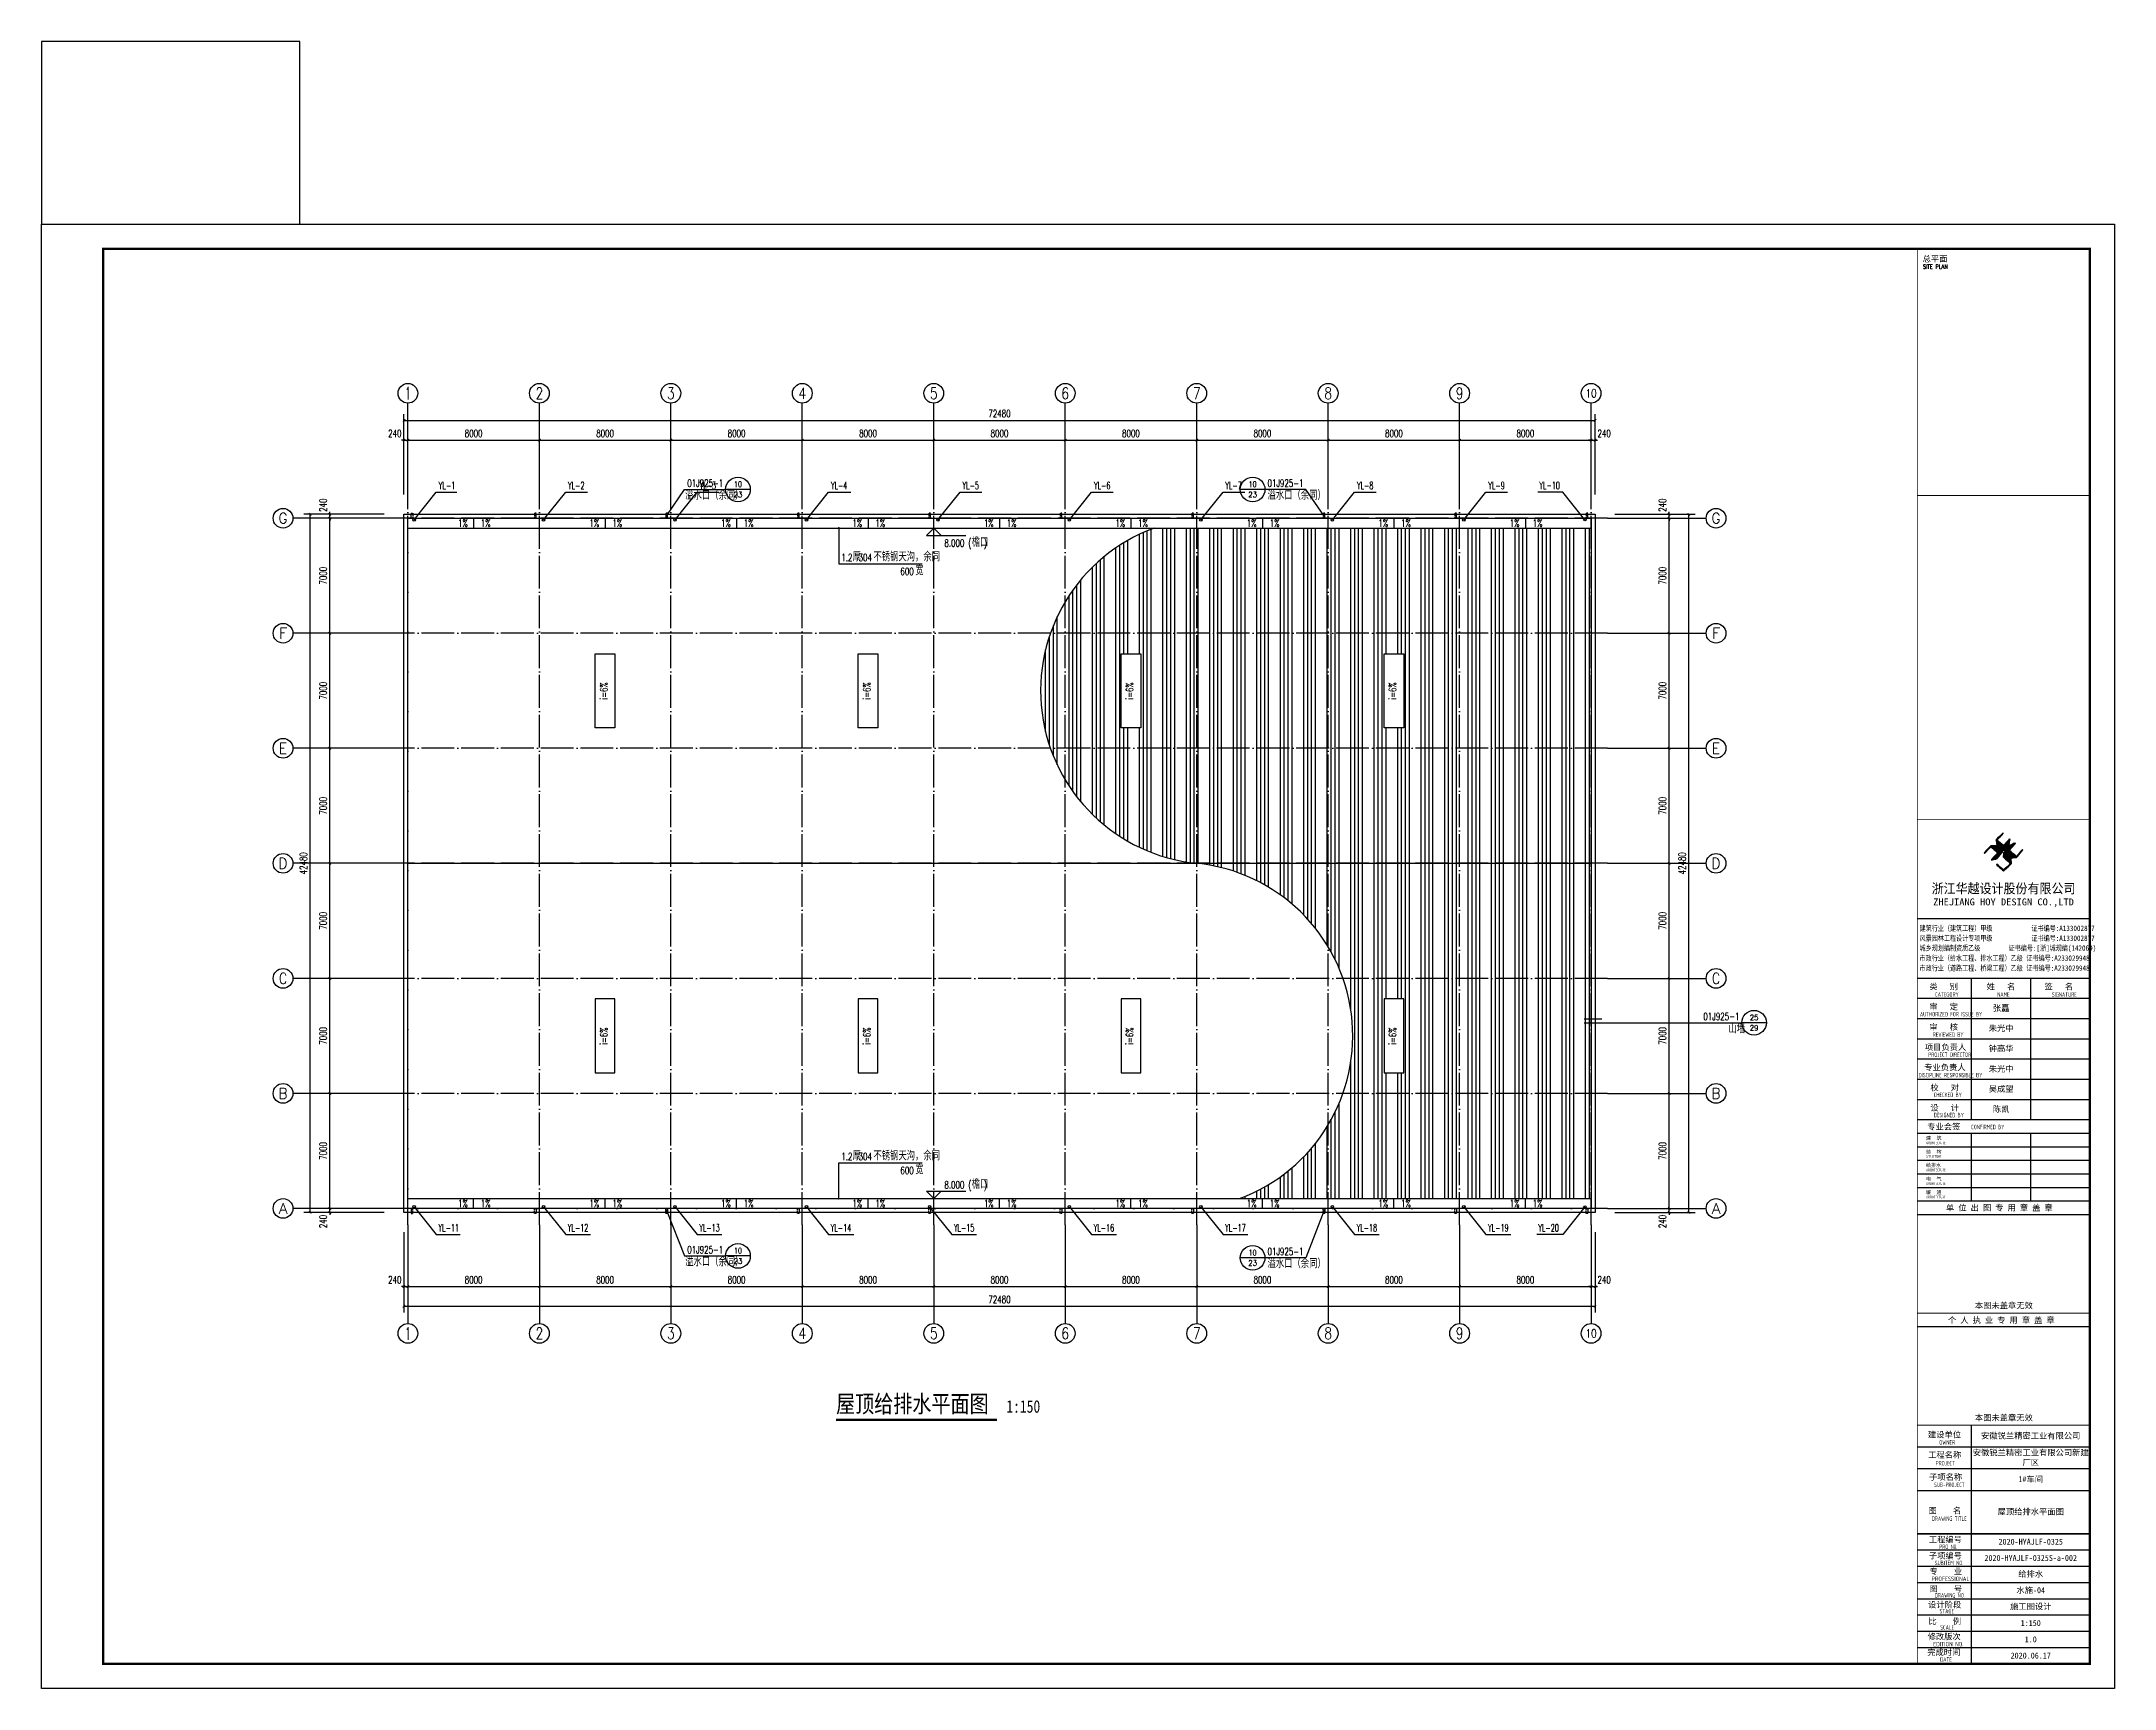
# Model space of a CAD drawing. Extents: x -440213 to 892209, y -122574 to 646408.
# Drawn here: x -16809 to 109341, y 210095 to 310317 of the extents above; entities that cross this region are included whole.
import ezdxf
from ezdxf.enums import TextEntityAlignment as Align

# ---------------------------------------------------------------- set-up
doc = ezdxf.new("R2010")
doc.units = 0
doc.header["$LTSCALE"] = 1000
doc.header["$MEASUREMENT"] = 0
doc.linetypes.add('DASH', pattern=[0.35, 0.25, -0.1])
doc.linetypes.add('DOTE', pattern=[2.42, 2, -0.2, 0.02, -0.2])
doc.layers.get('Defpoints').update_dxf_attribs({"color": 250})
for name, color, linetype in [('0 - 屋顶', 150, 'Continuous'), ('0-建筑立面', 255, 'Continuous'), ('2D_ROOF', 150, 'Continuous'), ('AXIS', 171, 'Continuous'), ('AXIS_TEXT', 7, 'Continuous'), ('DIM_ELEV', 171, 'Continuous'), ('DIM_IDEN', 150, 'Continuous'), ('DIM_LEAD', 171, 'Continuous'), ('DIM_SYMB', 171, 'Continuous'), ('DIM_雨水', 3, 'Continuous'), ('DOTE', 8, 'DOTE'), ('PUB_TEXT', 7, 'Continuous'), ('PUB_TITLE', 171, 'Continuous'), ('ROOF', 150, 'Continuous'), ('TK', 4, 'Continuous'), ('TWT_TEXT', 7, 'Continuous'), ('VPIPE-雨水', 4, 'Continuous'), ('立面线', 7, 'Continuous')]:
    doc.layers.add(name, color=color, linetype=linetype)
doc.styles.add('-宋体', font='', dxfattribs={"width": 0.8})
doc.styles.add('_TCH_AXIS', font='COMPLEX', dxfattribs={"bigfont": 'GBCBIG'})
doc.styles.add('_TCH_DIM', font='SIMPLEX', dxfattribs={"bigfont": 'GBCBIG'})
doc.styles.add('_TCH_DIM_T3', font='SIMPLEX', dxfattribs={"width": 0.705882, "bigfont": 'GBCBIG'})
doc.styles.add('_TCH_LABEL', font='COMPLEX', dxfattribs={"bigfont": 'GBCBIG'})
doc.styles.add('_TWT_SERIAL', font='COMPLEX', dxfattribs={"width": 0.8, "height": 3, "bigfont": 'HZTXT'})
doc.styles.add('COMPLEX', font='COMPLEX')
doc.styles.add('HT', font='simhei.ttf', dxfattribs={"width": 0.8})
doc.styles.add('ROMANS', font='romans__.ttf', dxfattribs={"width": 0.65, "height": 231.275})
doc.styles.add('TSSD_REIN', font='tssdeng.shx', dxfattribs={"width": 0.7, "bigfont": 'tssdchn.shx'})
doc.styles.add('图签宋体', font='', dxfattribs={"height": 300})
doc.styles.add('图签黑体', font='simhei.ttf', dxfattribs={"height": 550})
doc.styles.add('宋体', font='', dxfattribs={"width": 0.8})
doc.styles.get('-宋体').set_extended_font_data('SimSun')
doc.styles.get('图签宋体').set_extended_font_data('NSimSun')
doc.styles.get('宋体').set_extended_font_data('SimSun')
doc.dimstyles.new('_TCH_ARCH&&150', dxfattribs={"dimtxt": 446.25, "dimasz": 150, "dimexe": 375, "dimexo": 450, "dimgap": 189.375, "dimtad": 1, "dimdec": 0, "dimzin": 0, "dimdsep": 46, "dimtxsty": '_TCH_DIM_T3', "dimblk": 'ARCHTICK', "dimcen": 0.09, "dimclrt": 7, "dimazin": 2, "dimtfac": 1, "dimtdec": 0, "dimtix": 1, "dimtmove": 2, "dimatfit": 3, "dimfxl": 0, "dimtolj": 1, "dimtzin": 0, "dimarcsym": 0})

msp = doc.modelspace()

# ---------------------------------------------------------------- texts
at = {"layer": 'PUB_TEXT'}
for s, height, style, p in [('溢水口（余同）', 506.38, '_TCH_LABEL', (22363.3, 282435.4)), ('溢水口（余同）', 506.38, '_TCH_LABEL', (57800.3, 282435.4)), ('檐口', 506.38, '_TCH_DIM', (39800.2, 279575.2)), ('厚', 506.4, '_TCH_DIM', (32550.5, 278689.6)), ('不锈钢天沟，余同', 506.38, '_TCH_DIM', (33819.1, 278689.6)), ('宽', 506.4, '_TCH_DIM', (36360.3, 277849.6)), ('山墙', 506.38, '_TCH_LABEL', (85847.2, 249972.3)), ('厚', 506.4, '_TCH_DIM', (32550.5, 242240.7)), ('不锈钢天沟，余同', 506.38, '_TCH_DIM', (33819.1, 242240.7)), ('宽', 506.4, '_TCH_DIM', (36360.3, 241400.7)), ('檐口', 506.38, '_TCH_DIM', (39800.2, 240515.2)), ('溢水口（余同）', 506.38, '_TCH_LABEL', (22363.3, 235795)), ('溢水口（余同）', 506.38, '_TCH_LABEL', (57800.3, 235681.3))]:
    msp.add_text(s, height=height, dxfattribs=dict(at, style=style)).set_placement(p)
for s, height, style, width, p in [('01J925-1', 446.25, '_TCH_LABEL', 0.705882, (22493.3, 283214)), ('01J925-1', 446.25, '_TCH_LABEL', 0.705882, (57800.3, 283214)), ('1%', 446.25, '_TCH_DIM', 0.705882, (8539.9, 280784.5)), ('1%', 446.25, '_TCH_DIM', 0.705882, (9930.6, 280784.5)), ('1%', 446.25, '_TCH_DIM', 0.705882, (16539.9, 280784.5)), ('1%', 446.25, '_TCH_DIM', 0.705882, (17930.6, 280784.5)), ('1%', 446.25, '_TCH_DIM', 0.705882, (24539.9, 280784.5)), ('1%', 446.25, '_TCH_DIM', 0.705882, (25930.6, 280784.5)), ('1%', 446.25, '_TCH_DIM', 0.705882, (32539.9, 280784.5)), ('1%', 446.25, '_TCH_DIM', 0.705882, (33930.6, 280784.5)), ('(', 446.2, '_TCH_DIM', 0.705882, (39590.2, 279575.2)), (')', 446.2, '_TCH_DIM', 0.705882, (40537.4, 279575.2)), ('1%', 446.25, '_TCH_DIM', 0.705882, (40539.9, 280784.5)), ('1%', 446.25, '_TCH_DIM', 0.705882, (41930.6, 280784.5)), ('1%', 446.25, '_TCH_DIM', 0.705882, (48539.9, 280784.5)), ('1%', 446.25, '_TCH_DIM', 0.705882, (49930.6, 280784.5)), ('1%', 446.25, '_TCH_DIM', 0.705882, (56539.9, 280784.5)), ('1%', 446.25, '_TCH_DIM', 0.705882, (57930.6, 280784.5)), ('1%', 446.25, '_TCH_DIM', 0.705882, (64539.9, 280784.5)), ('1%', 446.25, '_TCH_DIM', 0.705882, (65930.6, 280784.5)), ('1%', 446.25, '_TCH_DIM', 0.705882, (72539.9, 280784.5)), ('1%', 446.25, '_TCH_DIM', 0.705882, (73930.6, 280784.5)), ('1.2', 446.25, '_TCH_DIM', 0.705882, (31860.5, 278689.6)), ('304', 446.25, '_TCH_DIM', 0.705882, (32919.1, 278689.6)), ('8.000', 446.25, '_TCH_DIM', 0.705882, (38135.2, 279575.2)), ('600', 446.25, '_TCH_DIM', 0.705882, (35460.3, 277849.6)), ('01J925-1', 446.25, '_TCH_LABEL', 0.705882, (84325.7, 250767.7)), ('1.2', 446.25, '_TCH_DIM', 0.705882, (31860.5, 242240.7)), ('304', 446.25, '_TCH_DIM', 0.705882, (32919.1, 242240.7)), ('600', 446.25, '_TCH_DIM', 0.705882, (35460.3, 241400.7)), ('8.000', 446.25, '_TCH_DIM', 0.705882, (38135.2, 240515.2)), ('(', 446.2, '_TCH_DIM', 0.705882, (39590.2, 240515.2)), (')', 446.2, '_TCH_DIM', 0.705882, (40537.4, 240515.2)), ('1%', 446.25, '_TCH_DIM', 0.705882, (8539.9, 239384.5)), ('1%', 446.25, '_TCH_DIM', 0.705882, (9930.6, 239384.5)), ('1%', 446.25, '_TCH_DIM', 0.705882, (16539.9, 239384.5)), ('1%', 446.25, '_TCH_DIM', 0.705882, (17930.6, 239384.5)), ('1%', 446.25, '_TCH_DIM', 0.705882, (24539.9, 239384.5)), ('1%', 446.25, '_TCH_DIM', 0.705882, (25930.6, 239384.5)), ('1%', 446.25, '_TCH_DIM', 0.705882, (32539.9, 239384.5)), ('1%', 446.25, '_TCH_DIM', 0.705882, (33930.6, 239384.5)), ('1%', 446.25, '_TCH_DIM', 0.705882, (40539.9, 239384.5)), ('1%', 446.25, '_TCH_DIM', 0.705882, (41930.6, 239384.5)), ('1%', 446.25, '_TCH_DIM', 0.705882, (48539.9, 239384.5)), ('1%', 446.25, '_TCH_DIM', 0.705882, (49930.6, 239384.5)), ('1%', 446.25, '_TCH_DIM', 0.705882, (56539.9, 239384.5)), ('1%', 446.25, '_TCH_DIM', 0.705882, (57930.6, 239384.5)), ('1%', 446.25, '_TCH_DIM', 0.705882, (64539.9, 239384.5)), ('1%', 446.25, '_TCH_DIM', 0.705882, (65930.6, 239384.5)), ('1%', 446.25, '_TCH_DIM', 0.705882, (72539.9, 239384.5)), ('1%', 446.25, '_TCH_DIM', 0.705882, (73930.6, 239384.5)), ('01J925-1', 446.25, '_TCH_LABEL', 0.705882, (22493.3, 236573.6)), ('01J925-1', 446.25, '_TCH_LABEL', 0.705882, (57800.3, 236459.9)), ('屋顶给排水平面图', 1063.29, '宋体', 0.8, (31545.2, 226886.7)), ('1:150', 759.49, '宋体', 0.8, (41902.9, 226880.8))]:
    msp.add_text(s, height=height, dxfattribs=dict(at, style=style, width=width)).set_placement(p)
at = {"layer": 'PUB_TEXT', "style": '_TCH_LABEL'}
for s, height, p, p2 in [('23', 329.48, (25309.1, 282578.4), (25842.6, 282578.4)), ('10', 346.49, (25336.6, 283202.2), (25815.1, 283202.2)), ('23', 329.48, (56626.1, 282578.4), (57159.6, 282578.4)), ('10', 346.49, (56653.6, 283202.2), (57132.1, 283202.2)), ('25', 329.48, (87141.5, 250758.8), (87674.9, 250758.8)), ('29', 329.48, (87141.5, 250132.1), (87674.9, 250132.1)), ('23', 329.48, (25309.1, 235938), (25842.6, 235938)), ('10', 346.49, (25336.6, 236561.8), (25815.1, 236561.8)), ('23', 329.48, (56626.1, 235824.3), (57159.6, 235824.3)), ('10', 346.49, (56653.6, 236448.1), (57132.1, 236448.1))]:
    msp.add_text(s, height=height, dxfattribs=at).set_placement(p, p2, align=Align.FIT)
at = {"layer": 'PUB_TEXT', "style": '_TCH_DIM', "width": 0.705882}
for p in [(17632.7, 270267.7), (33632.7, 270267.7), (49632.7, 270267.7), (65632.7, 270267.7), (17632.7, 249267.7), (33632.7, 249267.7), (49632.7, 249267.7), (65632.7, 249267.7)]:
    msp.add_text('i=6%', height=446.25, rotation=90, dxfattribs=at).set_placement(p)
at = {"layer": 'TWT_TEXT', "style": '_TWT_SERIAL', "width": 0.64}
for s, p in [('YL-1', (7369, 283072.2)), ('YL-2', (15237, 283072.2)), ('YL-3', (23237, 283072.2)), ('YL-4', (31234.5, 283072.2)), ('YL-5', (39237, 283072.2)), ('YL-6', (47237, 283072.2)), ('YL-7', (55237, 283072.2)), ('YL-8', (63237, 283072.2)), ('YL-9', (71237, 283072.2)), ('YL-10', (74344.8, 283079.5)), ('YL-11', (7350.8, 237903.1)), ('YL-12', (15221.5, 237903.1)), ('YL-13', (23221.5, 237903.1)), ('YL-14', (31219.9, 237903.1)), ('YL-15', (38712.1, 237903.1)), ('YL-16', (47221.5, 237903.1)), ('YL-17', (55221.5, 237903.1)), ('YL-18', (63221.5, 237903.1)), ('YL-19', (71221.5, 237903.1)), ('YL-20', (74279.9, 237895.8))]:
    msp.add_text(s, height=450, dxfattribs=at).set_placement(p)

# ---------------------------------------------------------------- blocks, each defined once
blk = doc.blocks.new('A$C053D6479')
at = {"layer": 'PUB_TITLE'}
h = blk.add_hatch(color=256, dxfattribs=at)
h.dxf.hatch_style = 1
edge = h.paths.add_edge_path()
edge.add_spline(control_points=[(1026, 827), (1105, 920), (1188, 1008), (1266, 1102)], knot_values=[13, 13, 13, 13, 14, 14, 14, 14], degree=3, periodic=0)
edge.add_spline(control_points=[(1266, 1102), (1258, 1111), (1249, 1119), (1239, 1116)], knot_values=[12, 12, 12, 12, 13, 13, 13, 13], degree=3, periodic=0)
edge.add_spline(control_points=[(1239, 1116), (1210, 1107), (1179, 1092), (1144, 1077)], knot_values=[11, 11, 11, 11, 12, 12, 12, 12], degree=3, periodic=0)
edge.add_spline(control_points=[(1144, 1077), (1109, 1063), (1069, 1053), (1047, 1038)], knot_values=[10, 10, 10, 10, 11, 11, 11, 11], degree=3, periodic=0)
edge.add_spline(control_points=[(1047, 1038), (1028, 1026), (1007, 992), (991, 972)], knot_values=[9, 9, 9, 9, 10, 10, 10, 10], degree=3, periodic=0)
edge.add_spline(control_points=[(991, 972), (942, 913), (899, 868), (849, 810)], knot_values=[8, 8, 8, 8, 9, 9, 9, 9], degree=3, periodic=0)
edge.add_spline(control_points=[(849, 810), (842, 801), (822, 776), (822, 775)], knot_values=[7, 7, 7, 7, 8, 8, 8, 8], degree=3, periodic=0)
edge.add_spline(control_points=[(822, 775), (823, 771), (848, 752), (859, 744)], knot_values=[6, 6, 6, 6, 7, 7, 7, 7], degree=3, periodic=0)
edge.add_spline(control_points=[(859, 744), (949, 670), (1035, 592), (1122, 521)], knot_values=[5, 5, 5, 5, 6, 6, 6, 6], degree=3, periodic=0)
edge.add_spline(control_points=[(1122, 521), (1153, 527), (1185, 530), (1217, 533)], knot_values=[4, 4, 4, 4, 5, 5, 5, 5], degree=3, periodic=0)
edge.add_spline(control_points=[(1217, 533), (1246, 535), (1293, 532), (1316, 542)], knot_values=[3, 3, 3, 3, 4, 4, 4, 4], degree=3, periodic=0)
edge.add_spline(control_points=[(1316, 542), (1327, 547), (1338, 565), (1349, 579)], knot_values=[2, 2, 2, 2, 3, 3, 3, 3], degree=3, periodic=0)
edge.add_spline(control_points=[(1349, 579), (1423, 670), (1507, 759), (1572, 848)], knot_values=[1, 1, 1, 1, 2, 2, 2, 2], degree=3, periodic=0)
edge.add_spline(control_points=[(1572, 848), (1564, 852), (1561, 861), (1551, 862)], knot_values=[0, 0, 0, 0, 1, 1, 1, 1], degree=3, periodic=0)
edge.add_spline(control_points=[(1551, 862), (1469, 769), (1393, 671), (1310, 579)], knot_values=[15, 15, 15, 15, 16, 16, 16, 16], degree=3, periodic=0)
edge.add_spline(control_points=[(1310, 579), (1216, 662), (1118, 742), (1026, 827)], knot_values=[14, 14, 14, 14, 15, 15, 15, 15], degree=3, periodic=0)
at = {"layer": 'TK'}
h = blk.add_hatch(color=256, dxfattribs=at)
h.dxf.hatch_style = 2
edge = h.paths.add_edge_path()
edge.add_spline(control_points=[(366, 894), (366, 894), (366, 894), (270, 970), (183, 883), (101, 791), (16, 703), (-18, 714), (9, 735), (28, 755), (103, 838), (192, 930), (266, 1005), (319, 1009), (387, 1005), (442, 1007), (456, 1008), (472, 1011), (485, 1007), (507, 1000), (534, 967), (555, 949), (624, 891), (699, 833), (760, 773), (689, 691), (614, 604), (539, 517), (529, 505), (516, 487), (506, 482), (492, 475), (469, 472), (452, 467), (416, 456), (383, 448), (342, 438), (323, 433), (297, 422), (293, 440), (291, 452), (313, 470), (322, 480), (400, 566), (477, 652), (553, 736), (460, 815), (366, 894)], knot_values=[0, 0, 0, 0, 0.005, 0.01, 1, 1, 1, 2, 2, 2, 3, 3, 3, 4, 4, 4, 5, 5, 5, 6, 6, 6, 7, 7, 7, 8, 8, 8, 9, 9, 9, 10, 10, 10, 11, 11, 11, 12, 12, 12, 13, 13, 13, 14, 14, 14, 15, 15, 15, 15], degree=3, periodic=0)
h = blk.add_hatch(color=256, dxfattribs=at)
h.dxf.hatch_style = 2
edge = h.paths.add_edge_path()
edge.add_spline(control_points=[(728, 856), (728, 856), (728, 856), (719, 864), (651, 922), (580, 978), (514, 1036), (509, 1106), (488, 1176), (479, 1247), (570, 1343), (663, 1436), (758, 1526), (764, 1523), (768, 1518), (774, 1515), (693, 1422), (599, 1343), (520, 1249), (607, 1171), (698, 1096), (789, 1021), (874, 1109), (950, 1206), (1031, 1298), (1066, 1286), (1054, 1262), (1045, 1224), (1036, 1188), (1031, 1158), (1024, 1121), (1020, 1104), (1017, 1085), (1012, 1071), (1004, 1052), (976, 1026), (956, 1003), (906, 946), (866, 899), (814, 839), (806, 829), (789, 806), (787, 806), (777, 804), (728, 856)], knot_values=[0, 0, 0, 0, 0.005, 0.01, 1, 1, 1, 2, 2, 2, 3, 3, 3, 4, 4, 4, 5, 5, 5, 6, 6, 6, 7, 7, 7, 8, 8, 8, 9, 9, 9, 10, 10, 10, 11, 11, 11, 12, 12, 12, 13, 13, 13, 14, 14, 14, 14], degree=3, periodic=0)
h = blk.add_hatch(color=256, dxfattribs=at)
h.dxf.hatch_style = 2
edge = h.paths.add_edge_path()
edge.add_spline(control_points=[(511, 261), (511, 261), (511, 261), (516, 267), (609, 192), (696, 111), (785, 33), (883, 118), (977, 208), (1070, 298), (992, 373), (892, 456), (803, 534), (791, 544), (768, 561), (766, 569), (761, 588), (776, 634), (780, 655), (785, 690), (788, 721), (795, 746), (897, 661), (998, 576), (1097, 490), (1100, 425), (1106, 361), (1107, 294), (1018, 207), (925, 121), (830, 33), (818, 21), (800, 0), (787, 0), (768, -1), (725, 49), (712, 60), (662, 103), (616, 143), (568, 186), (545, 207), (518, 224), (499, 250), (501, 259), (511, 261)], knot_values=[0, 0, 0, 0, 0.005, 0.01, 1, 1, 1, 2, 2, 2, 3, 3, 3, 4, 4, 4, 5, 5, 5, 6, 6, 6, 7, 7, 7, 8, 8, 8, 9, 9, 9, 10, 10, 10, 11, 11, 11, 12, 12, 12, 13, 13, 13, 14, 14, 14, 14], degree=3, periodic=0)
for points, knots in [([(555, 949), (624, 891), (699, 833), (760, 773), (689, 691), (614, 604), (539, 517), (529, 505), (516, 487), (506, 482), (492, 475), (469, 472), (452, 467), (416, 456), (383, 448), (342, 438), (323, 433), (297, 422), (293, 440), (291, 452), (313, 470), (322, 480), (400, 566), (477, 652), (553, 736), (460, 815), (366, 894), (270, 970), (183, 883), (101, 791), (16, 703), (-18, 714), (9, 735), (28, 755), (103, 838), (192, 930), (266, 1005), (319, 1009), (387, 1005), (442, 1007), (456, 1008), (472, 1011), (485, 1007), (507, 1000), (534, 967), (555, 949)], [0, 0, 0, 0, 1, 1, 1, 2, 2, 2, 3, 3, 3, 4, 4, 4, 5, 5, 5, 6, 6, 6, 7, 7, 7, 8, 8, 8, 9, 9, 9, 10, 10, 10, 11, 11, 11, 12, 12, 12, 13, 13, 13, 14, 14, 14, 15, 15, 15, 15]), ([(1031, 1298), (1066, 1286), (1054, 1262), (1045, 1224), (1036, 1188), (1031, 1158), (1024, 1121), (1020, 1104), (1017, 1085), (1012, 1071), (1004, 1052), (976, 1026), (956, 1003), (906, 946), (866, 899), (814, 839), (806, 829), (789, 806), (787, 806), (777, 804), (728, 856), (719, 864), (651, 922), (580, 978), (514, 1036), (509, 1106), (488, 1176), (479, 1247), (570, 1343), (663, 1436), (758, 1526), (764, 1523), (768, 1518), (774, 1515), (693, 1422), (599, 1343), (520, 1249), (607, 1171), (698, 1096), (789, 1021), (874, 1109), (950, 1206), (1031, 1298)], [0, 0, 0, 0, 1, 1, 1, 2, 2, 2, 3, 3, 3, 4, 4, 4, 5, 5, 5, 6, 6, 6, 7, 7, 7, 8, 8, 8, 9, 9, 9, 10, 10, 10, 11, 11, 11, 12, 12, 12, 13, 13, 13, 14, 14, 14, 14]), ([(1551, 862), (1561, 861), (1564, 852), (1572, 848), (1507, 759), (1423, 670), (1349, 579), (1338, 565), (1327, 547), (1316, 542), (1293, 532), (1246, 535), (1217, 533), (1185, 530), (1153, 527), (1122, 521), (1035, 592), (949, 670), (859, 744), (848, 752), (823, 771), (822, 775), (822, 776), (842, 801), (849, 810), (899, 868), (942, 913), (991, 972), (1007, 992), (1028, 1026), (1047, 1038), (1069, 1053), (1109, 1063), (1144, 1077), (1179, 1092), (1210, 1107), (1239, 1116), (1249, 1119), (1258, 1111), (1266, 1102), (1188, 1008), (1105, 920), (1026, 827), (1118, 742), (1216, 662), (1310, 579), (1393, 671), (1469, 769), (1551, 862)], [0, 0, 0, 0, 1, 1, 1, 2, 2, 2, 3, 3, 3, 4, 4, 4, 5, 5, 5, 6, 6, 6, 7, 7, 7, 8, 8, 8, 9, 9, 9, 10, 10, 10, 11, 11, 11, 12, 12, 12, 13, 13, 13, 14, 14, 14, 15, 15, 15, 16, 16, 16, 16]), ([(1097, 490), (1100, 425), (1106, 361), (1107, 294), (1018, 207), (925, 121), (830, 33), (818, 21), (800, 0), (787, 0), (768, -1), (725, 49), (712, 60), (662, 103), (616, 143), (568, 186), (545, 207), (518, 224), (499, 250), (501, 259), (511, 261), (516, 267), (609, 192), (696, 111), (785, 33), (883, 118), (977, 208), (1070, 298), (992, 373), (892, 456), (803, 534), (791, 544), (768, 561), (766, 569), (761, 588), (776, 634), (780, 655), (785, 690), (788, 721), (795, 746), (897, 661), (998, 576), (1097, 490)], [0, 0, 0, 0, 1, 1, 1, 2, 2, 2, 3, 3, 3, 4, 4, 4, 5, 5, 5, 6, 6, 6, 7, 7, 7, 8, 8, 8, 9, 9, 9, 10, 10, 10, 11, 11, 11, 12, 12, 12, 13, 13, 13, 14, 14, 14, 14])]:
    blk.add_open_spline(points, degree=3, knots=knots, dxfattribs=at)
blk = doc.blocks.new('GeYuanFrame_47761212', base_point=(20.09, 4.53))
at = {"layer": 'PUB_TITLE'}
for points in [[(803.09, 235.33), (803.09, 292.73)], [(827.09, 235.33), (827.09, 292.73)], [(803.09, 202.33), (803.09, 229.83)], [(827.09, 202.33), (827.09, 229.83)], [(803.09, 14.53), (803.09, 111.33)]]:
    blk.add_lwpolyline(points, dxfattribs=at)
at = {"layer": 'TK'}
for p, q in [((781.09, 316.93), (851.09, 316.93)), ((781.09, 284.53), (851.09, 284.53)), ((781.09, 276.33), (851.09, 276.33)), ((781.09, 268.13), (851.09, 268.13)), ((781.09, 259.93), (851.09, 259.93)), ((781.09, 251.73), (851.09, 251.73)), ((781.09, 243.53), (851.09, 243.53)), ((781.09, 235.33), (851.09, 235.33)), ((781.09, 235.33), (851.09, 235.33)), ((781.09, 102.53), (851.09, 102.53)), ((781.09, 93.73), (851.09, 93.73)), ((781.09, 84.93), (803.09, 84.93)), ((781.09, 84.93), (851.09, 84.93)), ((781.09, 67.37), (851.09, 67.37)), ((781.09, 67.33), (851.09, 67.33)), ((781.09, 60.77), (851.09, 60.77)), ((781.09, 54.17), (851.09, 54.17)), ((781.09, 47.57), (851.09, 47.57)), ((781.09, 40.97), (851.09, 40.97)), ((781.09, 34.37), (851.09, 34.37)), ((781.09, 27.77), (851.09, 27.77)), ((781.09, 21.17), (851.09, 21.17)), ((781.09, 14.53), (851.09, 14.53))]:
    blk.add_line(p, q, dxfattribs=at)
blk.add_lwpolyline([(20.09, 4.53), (20.09, 598.53), (861.09, 598.53), (861.09, 4.53)], close=True, dxfattribs=at)
at = {"layer": 'TK', "const_width": 1}
blk.add_lwpolyline([(45.09, 588.53), (851.09, 588.53), (851.09, 14.53), (45.09, 14.53)], close=True, dxfattribs=at)
at = {"layer": 'TK'}
for points, const_width in [([(781.09, 588.53), (781.09, 14.53)], 0.4), ([(781.09, 488.5), (851.09, 488.5)], 0.35), ([(781.09, 357.14), (851.09, 357.14)], 0.35), ([(781.09, 292.73), (851.09, 292.73)], 0.35), ([(781.09, 292.73), (851.09, 292.73)], 0.35), ([(781.09, 235.33), (851.09, 235.33)], 0.35), ([(781.09, 202.33), (851.09, 202.33)], 0.35), ([(781.09, 156.83), (851.09, 156.83)], 0.35), ([(781.09, 111.33), (851.09, 111.33)], 0.35), ([(781.09, 67.37), (851.09, 67.37)], 0.35)]:
    blk.add_lwpolyline(points, dxfattribs=dict(at, const_width=const_width))
for points in [[(781.09, 292.73), (851.09, 292.73)], [(781.09, 235.33), (851.09, 235.33)], [(781.09, 229.83), (851.09, 229.83)], [(781.09, 224.33), (851.09, 224.33)], [(781.09, 218.83), (851.09, 218.83)], [(781.09, 213.33), (851.09, 213.33)], [(781.09, 207.83), (851.09, 207.83)], [(781.09, 202.33), (851.09, 202.33)], [(781.09, 196.83), (851.09, 196.83)], [(781.09, 151.33), (851.09, 151.33)]]:
    blk.add_lwpolyline(points, dxfattribs=at)
at = {"layer": 'PUB_TITLE', "xscale": 0.01000000000021828, "yscale": 0.01000000000021828, "zscale": 0.01}
blk.add_blockref('A$C053D6479', (808.19, 336.27), dxfattribs=at)
at = {"layer": 'TK', "style": '图签宋体'}
for s, height, p in [('总平面', 2.4, (783.23, 583.28)), ('类   别', 2.4, (785.97, 288.09)), ('姓   名', 2.4, (809.2, 288.09)), ('签   名', 2.4, (832.68, 288.09)), ('审   定', 2.4, (785.97, 279.89)), ('审   核', 2.4, (785.97, 271.69)), ('项目负责人', 2.4, (784.13, 263.49)), ('专业负责人', 2.4, (783.89, 255.29)), ('校   对', 2.4, (786.38, 247.09)), ('设   计', 2.4, (786.36, 238.89)), ('建  筑', 1.44, (784.61, 227.11)), ('专业会签', 2.4, (785.12, 231.24)), ('结  构', 1.44, (784.61, 221.61)), ('给排水', 1.44, (784.61, 216.11)), ('电  气', 1.44, (784.61, 210.61)), ('暖  通', 1.44, (784.61, 205.11)), ('单 位 出 图 专 用 章 盖 章', 2.4, (792.72, 198.35)), ('本图未盖章无效', 2.4, (804.43, 158.7)), ('个 人 执 业 专 用 章 盖 章', 2.4, (793.52, 152.77)), ('本图未盖章无效', 2.4, (804.43, 113.2)), ('建设单位', 2.4, (785.39, 106.33)), ('工程名称', 2.4, (785.47, 98.12)), ('子项名称', 2.4, (785.85, 89.14)), ('图    名', 2.4, (785.63, 75.5)), ('工程编号', 2.4, (785.77, 63.77)), ('子项编号', 2.4, (785.77, 57.19)), ('专    业', 2.4, (786.01, 50.88)), ('图    号', 2.4, (786.02, 43.77)), ('设计阶段', 2.4, (785.45, 37.32)), ('修改版次', 2.4, (785.24, 24.41)), ('比    例', 2.4, (785.59, 30.63)), ('完成时间', 2.4, (785.11, 18.02))]:
    blk.add_text(s, height=height, dxfattribs=at).set_placement(p)
at = {"layer": 'TK'}
for s, height, style, width, p in [('SITE PLAN', 1.697, 'ROMANS', 0.76, (783.35, 580.49)), ('建筑行业（建筑工程）甲级           证书编号:A133002877', 2.2, '-宋体', 0.8, (782, 311.83)), ('风景园林工程设计专项甲级           证书编号:A133002877', 2.2, '-宋体', 0.8, (782, 307.81)), ('城乡规划编制资质乙级        证书编号:[浙]城规编(142069)', 2.2, '-宋体', 0.8, (782, 303.82)), ('市政行业（给水工程、排水工程）乙级 证书编号:A233029948', 2.2, '-宋体', 0.8, (782, 299.74)), ('市政行业（道路工程、桥梁工程）乙级 证书编号:A233029948', 2.2, '-宋体', 0.8, (782, 295.69)), ('CATEGORY', 1.8, 'TSSD_REIN', 0.7, (788.32, 285.17)), ('NAME', 1.8, 'TSSD_REIN', 0.7, (813.51, 285.17)), ('SIGNATURE', 1.8, 'TSSD_REIN', 0.7, (835.66, 285.17)), ('AUTHORIZED FOR ISSUE BY', 1.8, 'TSSD_REIN', 0.7, (782.12, 277.17)), ('REVIEWED BY', 1.8, 'TSSD_REIN', 0.7, (787.36, 268.91)), ('PROJECT DIRECTOR', 1.8, 'TSSD_REIN', 0.7, (785.55, 260.74)), ('DISCIPLINE RESPONSIBLE BY', 1.8, 'TSSD_REIN', 0.7, (781.57, 252.48)), ('CHECKED BY', 1.8, 'TSSD_REIN', 0.7, (787.75, 244.44)), ('DESIGNED BY', 1.8, 'TSSD_REIN', 0.7, (787.76, 236.27)), ('CONFIRMED BY', 1.8, 'TSSD_REIN', 0.7, (802.94, 231.42)), ('ARCHITECTURE', 1.08, 'TSSD_REIN', 0.7, (784.65, 225.34)), ('STRUCTURE', 1.08, 'TSSD_REIN', 0.7, (784.65, 219.84)), ('ARCHITECTURE', 1.08, 'TSSD_REIN', 0.7, (784.65, 214.34)), ('ARCHITECTURE', 1.08, 'TSSD_REIN', 0.7, (784.65, 208.84)), ('ARCHITECTURE', 1.08, 'TSSD_REIN', 0.7, (784.65, 203.34)), ('OWNER', 1.8, 'TSSD_REIN', 0.7, (789.98, 103.48)), ('PROJECT', 1.8, 'TSSD_REIN', 0.7, (788.52, 95.02)), ('SUB-PROJECT', 1.8, 'TSSD_REIN', 0.7, (787.86, 86.3)), ('DRAWING TITLE', 1.8, 'TSSD_REIN', 0.7, (786.97, 72.53)), ('PRO N0.', 1.8, 'TSSD_REIN', 0.7, (790.01, 61.15)), ('SUBITEM NO.', 1.8, 'TSSD_REIN', 0.7, (788.15, 54.58)), ('PROFESSIONAL', 1.8, 'TSSD_REIN', 0.8, (786.88, 48.15)), ('DRAWING NO.', 1.8, 'TSSD_REIN', 0.7, (788.19, 41.45)), ('STAGE', 1.8, 'TSSD_REIN', 0.7, (790.09, 35.03)), ('SCALE', 1.8, 'TSSD_REIN', 0.7, (790.38, 28.42)), ('EDITION NO.', 1.8, 'TSSD_REIN', 0.8, (787.53, 21.64)), ('DATE', 1.8, 'TSSD_REIN', 0.7, (790.33, 15.45))]:
    blk.add_text(s, height=height, dxfattribs=dict(at, style=style, width=width)).set_placement(p)
for s, height, style, width, p in [('浙江华越设计股份有限公司', 3.96, 'HT', 0.9, (816.07, 329.16)), ('ZHEJIANG HOY DESIGN CO.,LTD', 2.8, '图签黑体', 1.11, (816.06, 323.29))]:
    blk.add_text(s, height=height, dxfattribs=dict(at, style=style, width=width)).set_placement(p, align=Align.MIDDLE)
at = {"layer": 'TK', "char_height": 2.4, "attachment_point": 5, "style": '图签宋体'}
for s, insert, width in [('张矗', (815.09, 280.4), 24), ('朱光中', (815.09, 272.23), 24), ('钟高华', (815.09, 264.03), 24), ('朱光中', (815.09, 255.76), 24), ('吴成望', (815.09, 247.63), 24), ('陈凯', (815.09, 239.43), 24), ('安徽锐兰精密工业有限公司新建厂区', (827.09, 98.13), 48), ('安徽锐兰精密工业有限公司', (827.09, 106.93), 48), ('1#车间', (827.09, 89.33), 48), ('屋顶给排水平面图', (827.09, 76.13), 48), ('2020-HYAJLF-0325', (827.09, 64.07), 48), ('2020-HYAJLF-0325S-a-002', (827.09, 57.47), 48), ('给排水', (827.09, 50.87), 48), ('水施-04', (827.09, 44.27), 48), ('施工图设计', (827.09, 37.67), 48), ('1:150', (827.09, 31.07), 48), ('1.0', (827.09, 24.47), 48), ('2020.06.17', (827.09, 17.88), 48)]:
    blk.add_mtext(s, dxfattribs=dict(at, insert=insert, width=width))
blk = doc.blocks.new('_AXISO')
blk.add_circle((0, 0), 0.5)
at = {"layer": 'AXIS_TEXT', "style": 'COMPLEX', "width": 1.041667}
blk.add_attdef('A', text='', height=0.56, dxfattribs=at).set_placement((-0.25, -0.28), (0.25, -0.28), align=Align.FIT)
blk = doc.blocks.new('_ArchTick')
at = {"color": 0, "linetype": 'ByBlock', "const_width": 0.4}
blk.add_lwpolyline([(-0.5, -0.5), (0.5, 0.5)], dxfattribs=at)
blk = doc.blocks.new('*D219')
at = {"layer": 'AXIS', "color": 0, "lineweight": -2}
for p, q in [((5250, 237858), (5250, 232983)), ((77730, 237858), (77730, 232983)), ((5250, 233358), (77730, 233358))]:
    blk.add_line(p, q, dxfattribs=at)
at = {"layer": 'Defpoints', "color": 0}
for p in [(5250, 238308), (77730, 238308), (77730, 233358)]:
    blk.add_point(p, dxfattribs=at)
at = {"layer": 'AXIS', "color": 0, "lineweight": -2, "xscale": 150, "yscale": 150, "zscale": 150, "rotation": 180}
blk.add_blockref('_ArchTick', (5250, 233358), dxfattribs=at)
at = {"layer": 'AXIS', "color": 0, "lineweight": -2, "xscale": 150, "yscale": 150, "zscale": 150}
blk.add_blockref('_ArchTick', (77730, 233358), dxfattribs=at)
at = {"layer": 'AXIS', "color": 7, "insert": (41490, 233770), "char_height": 446.2, "attachment_point": 5, "style": '_TCH_DIM_T3'}
blk.add_mtext('\\A1;72480', dxfattribs=at)
blk = doc.blocks.new('*D220')
at = {"layer": 'AXIS', "color": 0, "lineweight": -2}
for p, q in [((5250, 237858), (5250, 234183)), ((5490, 237858), (5490, 234183)), ((5250, 234558), (5100, 234558)), ((5250, 234558), (5490, 234558)), ((5490, 234558), (5640, 234558))]:
    blk.add_line(p, q, dxfattribs=at)
at = {"layer": 'Defpoints', "color": 0}
for p in [(5250, 238308), (5490, 238308), (5490, 234558)]:
    blk.add_point(p, dxfattribs=at)
at = {"layer": 'AXIS', "color": 0, "lineweight": -2, "xscale": 150, "yscale": 150, "zscale": 150}
blk.add_blockref('_ArchTick', (5250, 234558), dxfattribs=at)
at = {"layer": 'AXIS', "color": 0, "lineweight": -2, "xscale": 150, "yscale": 150, "zscale": 150, "rotation": 180}
blk.add_blockref('_ArchTick', (5490, 234558), dxfattribs=at)
at = {"layer": 'AXIS', "color": 7, "insert": (4695, 234970), "char_height": 446.2, "attachment_point": 5, "style": '_TCH_DIM_T3'}
blk.add_mtext('\\A1;240', dxfattribs=at)
blk = doc.blocks.new('*D221')
at = {"layer": 'AXIS', "color": 0, "lineweight": -2}
for p, q in [((5490, 237858), (5490, 234183)), ((13490, 237858), (13490, 234183)), ((5490, 234558), (13490, 234558))]:
    blk.add_line(p, q, dxfattribs=at)
at = {"layer": 'Defpoints', "color": 0}
for p in [(5490, 238308), (13490, 238308), (13490, 234558)]:
    blk.add_point(p, dxfattribs=at)
at = {"layer": 'AXIS', "color": 0, "lineweight": -2, "xscale": 150, "yscale": 150, "zscale": 150, "rotation": 180}
blk.add_blockref('_ArchTick', (5490, 234558), dxfattribs=at)
at = {"layer": 'AXIS', "color": 0, "lineweight": -2, "xscale": 150, "yscale": 150, "zscale": 150}
blk.add_blockref('_ArchTick', (13490, 234558), dxfattribs=at)
at = {"layer": 'AXIS', "color": 7, "insert": (9490, 234970), "char_height": 446.2, "attachment_point": 5, "style": '_TCH_DIM_T3'}
blk.add_mtext('\\A1;8000', dxfattribs=at)
blk = doc.blocks.new('*D222')
at = {"layer": 'AXIS', "color": 0, "lineweight": -2}
for p, q in [((13490, 237858), (13490, 234183)), ((21490, 237858), (21490, 234183)), ((13490, 234558), (21490, 234558))]:
    blk.add_line(p, q, dxfattribs=at)
at = {"layer": 'Defpoints', "color": 0}
for p in [(13490, 238308), (21490, 238308), (21490, 234558)]:
    blk.add_point(p, dxfattribs=at)
at = {"layer": 'AXIS', "color": 0, "lineweight": -2, "xscale": 150, "yscale": 150, "zscale": 150, "rotation": 180}
blk.add_blockref('_ArchTick', (13490, 234558), dxfattribs=at)
at = {"layer": 'AXIS', "color": 0, "lineweight": -2, "xscale": 150, "yscale": 150, "zscale": 150}
blk.add_blockref('_ArchTick', (21490, 234558), dxfattribs=at)
at = {"layer": 'AXIS', "color": 7, "insert": (17490, 234970), "char_height": 446.2, "attachment_point": 5, "style": '_TCH_DIM_T3'}
blk.add_mtext('\\A1;8000', dxfattribs=at)
blk = doc.blocks.new('*D223')
at = {"layer": 'AXIS', "color": 0, "lineweight": -2}
for p, q in [((21490, 237858), (21490, 234183)), ((29490, 237858), (29490, 234183)), ((21490, 234558), (29490, 234558))]:
    blk.add_line(p, q, dxfattribs=at)
at = {"layer": 'Defpoints', "color": 0}
for p in [(21490, 238308), (29490, 238308), (29490, 234558)]:
    blk.add_point(p, dxfattribs=at)
at = {"layer": 'AXIS', "color": 0, "lineweight": -2, "xscale": 150, "yscale": 150, "zscale": 150, "rotation": 180}
blk.add_blockref('_ArchTick', (21490, 234558), dxfattribs=at)
at = {"layer": 'AXIS', "color": 0, "lineweight": -2, "xscale": 150, "yscale": 150, "zscale": 150}
blk.add_blockref('_ArchTick', (29490, 234558), dxfattribs=at)
at = {"layer": 'AXIS', "color": 7, "insert": (25490, 234970), "char_height": 446.2, "attachment_point": 5, "style": '_TCH_DIM_T3'}
blk.add_mtext('\\A1;8000', dxfattribs=at)
blk = doc.blocks.new('*D224')
at = {"layer": 'AXIS', "color": 0, "lineweight": -2}
for p, q in [((29490, 237858), (29490, 234183)), ((37490, 237858), (37490, 234183)), ((29490, 234558), (37490, 234558))]:
    blk.add_line(p, q, dxfattribs=at)
at = {"layer": 'Defpoints', "color": 0}
for p in [(29490, 238308), (37490, 238308), (37490, 234558)]:
    blk.add_point(p, dxfattribs=at)
at = {"layer": 'AXIS', "color": 0, "lineweight": -2, "xscale": 150, "yscale": 150, "zscale": 150, "rotation": 180}
blk.add_blockref('_ArchTick', (29490, 234558), dxfattribs=at)
at = {"layer": 'AXIS', "color": 0, "lineweight": -2, "xscale": 150, "yscale": 150, "zscale": 150}
blk.add_blockref('_ArchTick', (37490, 234558), dxfattribs=at)
at = {"layer": 'AXIS', "color": 7, "insert": (33490, 234970), "char_height": 446.2, "attachment_point": 5, "style": '_TCH_DIM_T3'}
blk.add_mtext('\\A1;8000', dxfattribs=at)
blk = doc.blocks.new('*D225')
at = {"layer": 'AXIS', "color": 0, "lineweight": -2}
for p, q in [((37490, 237858), (37490, 234183)), ((45490, 237858), (45490, 234183)), ((37490, 234558), (45490, 234558))]:
    blk.add_line(p, q, dxfattribs=at)
at = {"layer": 'Defpoints', "color": 0}
for p in [(37490, 238308), (45490, 238308), (45490, 234558)]:
    blk.add_point(p, dxfattribs=at)
at = {"layer": 'AXIS', "color": 0, "lineweight": -2, "xscale": 150, "yscale": 150, "zscale": 150, "rotation": 180}
blk.add_blockref('_ArchTick', (37490, 234558), dxfattribs=at)
at = {"layer": 'AXIS', "color": 0, "lineweight": -2, "xscale": 150, "yscale": 150, "zscale": 150}
blk.add_blockref('_ArchTick', (45490, 234558), dxfattribs=at)
at = {"layer": 'AXIS', "color": 7, "insert": (41490, 234970), "char_height": 446.2, "attachment_point": 5, "style": '_TCH_DIM_T3'}
blk.add_mtext('\\A1;8000', dxfattribs=at)
blk = doc.blocks.new('*D226')
at = {"layer": 'AXIS', "color": 0, "lineweight": -2}
for p, q in [((45490, 237858), (45490, 234183)), ((53490, 237858), (53490, 234183)), ((45490, 234558), (53490, 234558))]:
    blk.add_line(p, q, dxfattribs=at)
at = {"layer": 'Defpoints', "color": 0}
for p in [(45490, 238308), (53490, 238308), (53490, 234558)]:
    blk.add_point(p, dxfattribs=at)
at = {"layer": 'AXIS', "color": 0, "lineweight": -2, "xscale": 150, "yscale": 150, "zscale": 150, "rotation": 180}
blk.add_blockref('_ArchTick', (45490, 234558), dxfattribs=at)
at = {"layer": 'AXIS', "color": 0, "lineweight": -2, "xscale": 150, "yscale": 150, "zscale": 150}
blk.add_blockref('_ArchTick', (53490, 234558), dxfattribs=at)
at = {"layer": 'AXIS', "color": 7, "insert": (49490, 234970), "char_height": 446.2, "attachment_point": 5, "style": '_TCH_DIM_T3'}
blk.add_mtext('\\A1;8000', dxfattribs=at)
blk = doc.blocks.new('*D227')
at = {"layer": 'AXIS', "color": 0, "lineweight": -2}
for p, q in [((53490, 237858), (53490, 234183)), ((61490, 237858), (61490, 234183)), ((53490, 234558), (61490, 234558))]:
    blk.add_line(p, q, dxfattribs=at)
at = {"layer": 'Defpoints', "color": 0}
for p in [(53490, 238308), (61490, 238308), (61490, 234558)]:
    blk.add_point(p, dxfattribs=at)
at = {"layer": 'AXIS', "color": 0, "lineweight": -2, "xscale": 150, "yscale": 150, "zscale": 150, "rotation": 180}
blk.add_blockref('_ArchTick', (53490, 234558), dxfattribs=at)
at = {"layer": 'AXIS', "color": 0, "lineweight": -2, "xscale": 150, "yscale": 150, "zscale": 150}
blk.add_blockref('_ArchTick', (61490, 234558), dxfattribs=at)
at = {"layer": 'AXIS', "color": 7, "insert": (57490, 234970), "char_height": 446.2, "attachment_point": 5, "style": '_TCH_DIM_T3'}
blk.add_mtext('\\A1;8000', dxfattribs=at)
blk = doc.blocks.new('*D228')
at = {"layer": 'AXIS', "color": 0, "lineweight": -2}
for p, q in [((61490, 237858), (61490, 234183)), ((69490, 237858), (69490, 234183)), ((61490, 234558), (69490, 234558))]:
    blk.add_line(p, q, dxfattribs=at)
at = {"layer": 'Defpoints', "color": 0}
for p in [(61490, 238308), (69490, 238308), (69490, 234558)]:
    blk.add_point(p, dxfattribs=at)
at = {"layer": 'AXIS', "color": 0, "lineweight": -2, "xscale": 150, "yscale": 150, "zscale": 150, "rotation": 180}
blk.add_blockref('_ArchTick', (61490, 234558), dxfattribs=at)
at = {"layer": 'AXIS', "color": 0, "lineweight": -2, "xscale": 150, "yscale": 150, "zscale": 150}
blk.add_blockref('_ArchTick', (69490, 234558), dxfattribs=at)
at = {"layer": 'AXIS', "color": 7, "insert": (65490, 234970), "char_height": 446.2, "attachment_point": 5, "style": '_TCH_DIM_T3'}
blk.add_mtext('\\A1;8000', dxfattribs=at)
blk = doc.blocks.new('*D229')
at = {"layer": 'AXIS', "color": 0, "lineweight": -2}
for p, q in [((69490, 237858), (69490, 234183)), ((77490, 237858), (77490, 234183)), ((69490, 234558), (77490, 234558))]:
    blk.add_line(p, q, dxfattribs=at)
at = {"layer": 'Defpoints', "color": 0}
for p in [(69490, 238308), (77490, 238308), (77490, 234558)]:
    blk.add_point(p, dxfattribs=at)
at = {"layer": 'AXIS', "color": 0, "lineweight": -2, "xscale": 150, "yscale": 150, "zscale": 150, "rotation": 180}
blk.add_blockref('_ArchTick', (69490, 234558), dxfattribs=at)
at = {"layer": 'AXIS', "color": 0, "lineweight": -2, "xscale": 150, "yscale": 150, "zscale": 150}
blk.add_blockref('_ArchTick', (77490, 234558), dxfattribs=at)
at = {"layer": 'AXIS', "color": 7, "insert": (73490, 234970), "char_height": 446.2, "attachment_point": 5, "style": '_TCH_DIM_T3'}
blk.add_mtext('\\A1;8000', dxfattribs=at)
blk = doc.blocks.new('*D230')
at = {"layer": 'AXIS', "color": 0, "lineweight": -2}
for p, q in [((77490, 237858), (77490, 234183)), ((77730, 237858), (77730, 234183)), ((77490, 234558), (77340, 234558)), ((77490, 234558), (77730, 234558)), ((77730, 234558), (77880, 234558))]:
    blk.add_line(p, q, dxfattribs=at)
at = {"layer": 'Defpoints', "color": 0}
for p in [(77490, 238308), (77730, 238308), (77730, 234558)]:
    blk.add_point(p, dxfattribs=at)
at = {"layer": 'AXIS', "color": 0, "lineweight": -2, "xscale": 150, "yscale": 150, "zscale": 150}
blk.add_blockref('_ArchTick', (77490, 234558), dxfattribs=at)
at = {"layer": 'AXIS', "color": 0, "lineweight": -2, "xscale": 150, "yscale": 150, "zscale": 150, "rotation": 180}
blk.add_blockref('_ArchTick', (77730, 234558), dxfattribs=at)
at = {"layer": 'AXIS', "color": 7, "insert": (78285, 234970), "char_height": 446.2, "attachment_point": 5, "style": '_TCH_DIM_T3'}
blk.add_mtext('\\A1;240', dxfattribs=at)
blk = doc.blocks.new('*D231')
at = {"layer": 'AXIS', "color": 0, "lineweight": -2}
for p, q in [((5250, 282758), (5250, 287633)), ((77730, 282758), (77730, 287633)), ((5250, 287258), (77730, 287258))]:
    blk.add_line(p, q, dxfattribs=at)
at = {"layer": 'Defpoints', "color": 0}
for p in [(77730, 287258), (5250, 282308), (77730, 282308)]:
    blk.add_point(p, dxfattribs=at)
at = {"layer": 'AXIS', "color": 0, "lineweight": -2, "xscale": 150, "yscale": 150, "zscale": 150, "rotation": 180}
blk.add_blockref('_ArchTick', (5250, 287258), dxfattribs=at)
at = {"layer": 'AXIS', "color": 0, "lineweight": -2, "xscale": 150, "yscale": 150, "zscale": 150}
blk.add_blockref('_ArchTick', (77730, 287258), dxfattribs=at)
at = {"layer": 'AXIS', "color": 7, "insert": (41490, 287670), "char_height": 446.2, "attachment_point": 5, "style": '_TCH_DIM_T3'}
blk.add_mtext('\\A1;72480', dxfattribs=at)
blk = doc.blocks.new('*D232')
at = {"layer": 'AXIS', "color": 0, "lineweight": -2}
for p, q in [((5250, 282758), (5250, 286433)), ((5490, 282758), (5490, 286433)), ((5250, 286058), (5100, 286058)), ((5250, 286058), (5490, 286058)), ((5490, 286058), (5640, 286058))]:
    blk.add_line(p, q, dxfattribs=at)
at = {"layer": 'Defpoints', "color": 0}
for p in [(5490, 286058), (5250, 282308), (5490, 282308)]:
    blk.add_point(p, dxfattribs=at)
at = {"layer": 'AXIS', "color": 0, "lineweight": -2, "xscale": 150, "yscale": 150, "zscale": 150}
blk.add_blockref('_ArchTick', (5250, 286058), dxfattribs=at)
at = {"layer": 'AXIS', "color": 0, "lineweight": -2, "xscale": 150, "yscale": 150, "zscale": 150, "rotation": 180}
blk.add_blockref('_ArchTick', (5490, 286058), dxfattribs=at)
at = {"layer": 'AXIS', "color": 7, "insert": (4695, 286470), "char_height": 446.2, "attachment_point": 5, "style": '_TCH_DIM_T3'}
blk.add_mtext('\\A1;240', dxfattribs=at)
blk = doc.blocks.new('*D233')
at = {"layer": 'AXIS', "color": 0, "lineweight": -2}
for p, q in [((5490, 282758), (5490, 286433)), ((13490, 282758), (13490, 286433)), ((5490, 286058), (13490, 286058))]:
    blk.add_line(p, q, dxfattribs=at)
at = {"layer": 'Defpoints', "color": 0}
for p in [(13490, 286058), (5490, 282308), (13490, 282308)]:
    blk.add_point(p, dxfattribs=at)
at = {"layer": 'AXIS', "color": 0, "lineweight": -2, "xscale": 150, "yscale": 150, "zscale": 150, "rotation": 180}
blk.add_blockref('_ArchTick', (5490, 286058), dxfattribs=at)
at = {"layer": 'AXIS', "color": 0, "lineweight": -2, "xscale": 150, "yscale": 150, "zscale": 150}
blk.add_blockref('_ArchTick', (13490, 286058), dxfattribs=at)
at = {"layer": 'AXIS', "color": 7, "insert": (9490, 286470), "char_height": 446.2, "attachment_point": 5, "style": '_TCH_DIM_T3'}
blk.add_mtext('\\A1;8000', dxfattribs=at)
blk = doc.blocks.new('*D234')
at = {"layer": 'AXIS', "color": 0, "lineweight": -2}
for p, q in [((13490, 282758), (13490, 286433)), ((21490, 282758), (21490, 286433)), ((13490, 286058), (21490, 286058))]:
    blk.add_line(p, q, dxfattribs=at)
at = {"layer": 'Defpoints', "color": 0}
for p in [(21490, 286058), (13490, 282308), (21490, 282308)]:
    blk.add_point(p, dxfattribs=at)
at = {"layer": 'AXIS', "color": 0, "lineweight": -2, "xscale": 150, "yscale": 150, "zscale": 150, "rotation": 180}
blk.add_blockref('_ArchTick', (13490, 286058), dxfattribs=at)
at = {"layer": 'AXIS', "color": 0, "lineweight": -2, "xscale": 150, "yscale": 150, "zscale": 150}
blk.add_blockref('_ArchTick', (21490, 286058), dxfattribs=at)
at = {"layer": 'AXIS', "color": 7, "insert": (17490, 286470), "char_height": 446.2, "attachment_point": 5, "style": '_TCH_DIM_T3'}
blk.add_mtext('\\A1;8000', dxfattribs=at)
blk = doc.blocks.new('*D235')
at = {"layer": 'AXIS', "color": 0, "lineweight": -2}
for p, q in [((21490, 282758), (21490, 286433)), ((29490, 282758), (29490, 286433)), ((21490, 286058), (29490, 286058))]:
    blk.add_line(p, q, dxfattribs=at)
at = {"layer": 'Defpoints', "color": 0}
for p in [(29490, 286058), (21490, 282308), (29490, 282308)]:
    blk.add_point(p, dxfattribs=at)
at = {"layer": 'AXIS', "color": 0, "lineweight": -2, "xscale": 150, "yscale": 150, "zscale": 150, "rotation": 180}
blk.add_blockref('_ArchTick', (21490, 286058), dxfattribs=at)
at = {"layer": 'AXIS', "color": 0, "lineweight": -2, "xscale": 150, "yscale": 150, "zscale": 150}
blk.add_blockref('_ArchTick', (29490, 286058), dxfattribs=at)
at = {"layer": 'AXIS', "color": 7, "insert": (25490, 286470), "char_height": 446.2, "attachment_point": 5, "style": '_TCH_DIM_T3'}
blk.add_mtext('\\A1;8000', dxfattribs=at)
blk = doc.blocks.new('*D236')
at = {"layer": 'AXIS', "color": 0, "lineweight": -2}
for p, q in [((29490, 282758), (29490, 286433)), ((37490, 282758), (37490, 286433)), ((29490, 286058), (37490, 286058))]:
    blk.add_line(p, q, dxfattribs=at)
at = {"layer": 'Defpoints', "color": 0}
for p in [(37490, 286058), (29490, 282308), (37490, 282308)]:
    blk.add_point(p, dxfattribs=at)
at = {"layer": 'AXIS', "color": 0, "lineweight": -2, "xscale": 150, "yscale": 150, "zscale": 150, "rotation": 180}
blk.add_blockref('_ArchTick', (29490, 286058), dxfattribs=at)
at = {"layer": 'AXIS', "color": 0, "lineweight": -2, "xscale": 150, "yscale": 150, "zscale": 150}
blk.add_blockref('_ArchTick', (37490, 286058), dxfattribs=at)
at = {"layer": 'AXIS', "color": 7, "insert": (33490, 286470), "char_height": 446.2, "attachment_point": 5, "style": '_TCH_DIM_T3'}
blk.add_mtext('\\A1;8000', dxfattribs=at)
blk = doc.blocks.new('*D237')
at = {"layer": 'AXIS', "color": 0, "lineweight": -2}
for p, q in [((37490, 282758), (37490, 286433)), ((45490, 282758), (45490, 286433)), ((37490, 286058), (45490, 286058))]:
    blk.add_line(p, q, dxfattribs=at)
at = {"layer": 'Defpoints', "color": 0}
for p in [(45490, 286058), (37490, 282308), (45490, 282308)]:
    blk.add_point(p, dxfattribs=at)
at = {"layer": 'AXIS', "color": 0, "lineweight": -2, "xscale": 150, "yscale": 150, "zscale": 150, "rotation": 180}
blk.add_blockref('_ArchTick', (37490, 286058), dxfattribs=at)
at = {"layer": 'AXIS', "color": 0, "lineweight": -2, "xscale": 150, "yscale": 150, "zscale": 150}
blk.add_blockref('_ArchTick', (45490, 286058), dxfattribs=at)
at = {"layer": 'AXIS', "color": 7, "insert": (41490, 286470), "char_height": 446.2, "attachment_point": 5, "style": '_TCH_DIM_T3'}
blk.add_mtext('\\A1;8000', dxfattribs=at)
blk = doc.blocks.new('*D238')
at = {"layer": 'AXIS', "color": 0, "lineweight": -2}
for p, q in [((45490, 282758), (45490, 286433)), ((53490, 282758), (53490, 286433)), ((45490, 286058), (53490, 286058))]:
    blk.add_line(p, q, dxfattribs=at)
at = {"layer": 'Defpoints', "color": 0}
for p in [(53490, 286058), (45490, 282308), (53490, 282308)]:
    blk.add_point(p, dxfattribs=at)
at = {"layer": 'AXIS', "color": 0, "lineweight": -2, "xscale": 150, "yscale": 150, "zscale": 150, "rotation": 180}
blk.add_blockref('_ArchTick', (45490, 286058), dxfattribs=at)
at = {"layer": 'AXIS', "color": 0, "lineweight": -2, "xscale": 150, "yscale": 150, "zscale": 150}
blk.add_blockref('_ArchTick', (53490, 286058), dxfattribs=at)
at = {"layer": 'AXIS', "color": 7, "insert": (49490, 286470), "char_height": 446.2, "attachment_point": 5, "style": '_TCH_DIM_T3'}
blk.add_mtext('\\A1;8000', dxfattribs=at)
blk = doc.blocks.new('*D239')
at = {"layer": 'AXIS', "color": 0, "lineweight": -2}
for p, q in [((53490, 282758), (53490, 286433)), ((61490, 282758), (61490, 286433)), ((53490, 286058), (61490, 286058))]:
    blk.add_line(p, q, dxfattribs=at)
at = {"layer": 'Defpoints', "color": 0}
for p in [(61490, 286058), (53490, 282308), (61490, 282308)]:
    blk.add_point(p, dxfattribs=at)
at = {"layer": 'AXIS', "color": 0, "lineweight": -2, "xscale": 150, "yscale": 150, "zscale": 150, "rotation": 180}
blk.add_blockref('_ArchTick', (53490, 286058), dxfattribs=at)
at = {"layer": 'AXIS', "color": 0, "lineweight": -2, "xscale": 150, "yscale": 150, "zscale": 150}
blk.add_blockref('_ArchTick', (61490, 286058), dxfattribs=at)
at = {"layer": 'AXIS', "color": 7, "insert": (57490, 286470), "char_height": 446.2, "attachment_point": 5, "style": '_TCH_DIM_T3'}
blk.add_mtext('\\A1;8000', dxfattribs=at)
blk = doc.blocks.new('*D240')
at = {"layer": 'AXIS', "color": 0, "lineweight": -2}
for p, q in [((61490, 282758), (61490, 286433)), ((69490, 282758), (69490, 286433)), ((61490, 286058), (69490, 286058))]:
    blk.add_line(p, q, dxfattribs=at)
at = {"layer": 'Defpoints', "color": 0}
for p in [(69490, 286058), (61490, 282308), (69490, 282308)]:
    blk.add_point(p, dxfattribs=at)
at = {"layer": 'AXIS', "color": 0, "lineweight": -2, "xscale": 150, "yscale": 150, "zscale": 150, "rotation": 180}
blk.add_blockref('_ArchTick', (61490, 286058), dxfattribs=at)
at = {"layer": 'AXIS', "color": 0, "lineweight": -2, "xscale": 150, "yscale": 150, "zscale": 150}
blk.add_blockref('_ArchTick', (69490, 286058), dxfattribs=at)
at = {"layer": 'AXIS', "color": 7, "insert": (65490, 286470), "char_height": 446.2, "attachment_point": 5, "style": '_TCH_DIM_T3'}
blk.add_mtext('\\A1;8000', dxfattribs=at)
blk = doc.blocks.new('*D241')
at = {"layer": 'AXIS', "color": 0, "lineweight": -2}
for p, q in [((69490, 282758), (69490, 286433)), ((77490, 282758), (77490, 286433)), ((69490, 286058), (77490, 286058))]:
    blk.add_line(p, q, dxfattribs=at)
at = {"layer": 'Defpoints', "color": 0}
for p in [(77490, 286058), (69490, 282308), (77490, 282308)]:
    blk.add_point(p, dxfattribs=at)
at = {"layer": 'AXIS', "color": 0, "lineweight": -2, "xscale": 150, "yscale": 150, "zscale": 150, "rotation": 180}
blk.add_blockref('_ArchTick', (69490, 286058), dxfattribs=at)
at = {"layer": 'AXIS', "color": 0, "lineweight": -2, "xscale": 150, "yscale": 150, "zscale": 150}
blk.add_blockref('_ArchTick', (77490, 286058), dxfattribs=at)
at = {"layer": 'AXIS', "color": 7, "insert": (73490, 286470), "char_height": 446.2, "attachment_point": 5, "style": '_TCH_DIM_T3'}
blk.add_mtext('\\A1;8000', dxfattribs=at)
blk = doc.blocks.new('*D242')
at = {"layer": 'AXIS', "color": 0, "lineweight": -2}
for p, q in [((77490, 282758), (77490, 286433)), ((77730, 282758), (77730, 286433)), ((77490, 286058), (77340, 286058)), ((77490, 286058), (77730, 286058)), ((77730, 286058), (77880, 286058))]:
    blk.add_line(p, q, dxfattribs=at)
at = {"layer": 'Defpoints', "color": 0}
for p in [(77730, 286058), (77490, 282308), (77730, 282308)]:
    blk.add_point(p, dxfattribs=at)
at = {"layer": 'AXIS', "color": 0, "lineweight": -2, "xscale": 150, "yscale": 150, "zscale": 150}
blk.add_blockref('_ArchTick', (77490, 286058), dxfattribs=at)
at = {"layer": 'AXIS', "color": 0, "lineweight": -2, "xscale": 150, "yscale": 150, "zscale": 150, "rotation": 180}
blk.add_blockref('_ArchTick', (77730, 286058), dxfattribs=at)
at = {"layer": 'AXIS', "color": 7, "insert": (78285, 286470), "char_height": 446.2, "attachment_point": 5, "style": '_TCH_DIM_T3'}
blk.add_mtext('\\A1;240', dxfattribs=at)
blk = doc.blocks.new('*D243')
at = {"layer": 'AXIS', "color": 0, "lineweight": -2}
for p, q in [((4040, 281548), (-835, 281548)), ((-460, 239068), (-460, 281548)), ((4040, 239068), (-835, 239068))]:
    blk.add_line(p, q, dxfattribs=at)
at = {"layer": 'Defpoints', "color": 0}
for p in [(-460, 281548), (4490, 281548), (4490, 239068)]:
    blk.add_point(p, dxfattribs=at)
at = {"layer": 'AXIS', "color": 0, "lineweight": -2, "xscale": 150, "yscale": 150, "zscale": 150}
for p, rotation in [((-460, 281548), 90), ((-460, 239068), 270)]:
    blk.add_blockref('_ArchTick', p, dxfattribs=dict(at, rotation=rotation))
at = {"layer": 'AXIS', "color": 7, "insert": (-872, 260308), "char_height": 446.2, "attachment_point": 5, "rotation": 90, "style": '_TCH_DIM_T3'}
blk.add_mtext('\\A1;42480', dxfattribs=at)
blk = doc.blocks.new('*D244')
at = {"layer": 'AXIS', "color": 0, "lineweight": -2}
for p, q in [((4040, 239308), (365, 239308)), ((4040, 239068), (365, 239068)), ((740, 239308), (740, 239458)), ((740, 239068), (740, 239308)), ((740, 239068), (740, 238918))]:
    blk.add_line(p, q, dxfattribs=at)
at = {"layer": 'Defpoints', "color": 0}
for p in [(740, 239308), (4490, 239308), (4490, 239068)]:
    blk.add_point(p, dxfattribs=at)
at = {"layer": 'AXIS', "color": 0, "lineweight": -2, "xscale": 150, "yscale": 150, "zscale": 150}
for p, rotation in [((740, 239308), 270), ((740, 239068), 90)]:
    blk.add_blockref('_ArchTick', p, dxfattribs=dict(at, rotation=rotation))
at = {"layer": 'AXIS', "color": 7, "insert": (328, 238513), "char_height": 446.2, "attachment_point": 5, "rotation": 90, "style": '_TCH_DIM_T3'}
blk.add_mtext('\\A1;240', dxfattribs=at)
blk = doc.blocks.new('*D245')
at = {"layer": 'AXIS', "color": 0, "lineweight": -2}
for p, q in [((4040, 246308), (365, 246308)), ((740, 239308), (740, 246308)), ((4040, 239308), (365, 239308))]:
    blk.add_line(p, q, dxfattribs=at)
at = {"layer": 'Defpoints', "color": 0}
for p in [(740, 246308), (4490, 246308), (4490, 239308)]:
    blk.add_point(p, dxfattribs=at)
at = {"layer": 'AXIS', "color": 0, "lineweight": -2, "xscale": 150, "yscale": 150, "zscale": 150}
for p, rotation in [((740, 246308), 90), ((740, 239308), 270)]:
    blk.add_blockref('_ArchTick', p, dxfattribs=dict(at, rotation=rotation))
at = {"layer": 'AXIS', "color": 7, "insert": (328, 242808), "char_height": 446.2, "attachment_point": 5, "rotation": 90, "style": '_TCH_DIM_T3'}
blk.add_mtext('\\A1;7000', dxfattribs=at)
blk = doc.blocks.new('*D246')
at = {"layer": 'AXIS', "color": 0, "lineweight": -2}
for p, q in [((4040, 253308), (365, 253308)), ((740, 246308), (740, 253308)), ((4040, 246308), (365, 246308))]:
    blk.add_line(p, q, dxfattribs=at)
at = {"layer": 'Defpoints', "color": 0}
for p in [(740, 253308), (4490, 253308), (4490, 246308)]:
    blk.add_point(p, dxfattribs=at)
at = {"layer": 'AXIS', "color": 0, "lineweight": -2, "xscale": 150, "yscale": 150, "zscale": 150}
for p, rotation in [((740, 253308), 90), ((740, 246308), 270)]:
    blk.add_blockref('_ArchTick', p, dxfattribs=dict(at, rotation=rotation))
at = {"layer": 'AXIS', "color": 7, "insert": (328, 249808), "char_height": 446.2, "attachment_point": 5, "rotation": 90, "style": '_TCH_DIM_T3'}
blk.add_mtext('\\A1;7000', dxfattribs=at)
blk = doc.blocks.new('*D247')
at = {"layer": 'AXIS', "color": 0, "lineweight": -2}
for p, q in [((4040, 260308), (365, 260308)), ((740, 253308), (740, 260308)), ((4040, 253308), (365, 253308))]:
    blk.add_line(p, q, dxfattribs=at)
at = {"layer": 'Defpoints', "color": 0}
for p in [(740, 260308), (4490, 260308), (4490, 253308)]:
    blk.add_point(p, dxfattribs=at)
at = {"layer": 'AXIS', "color": 0, "lineweight": -2, "xscale": 150, "yscale": 150, "zscale": 150}
for p, rotation in [((740, 260308), 90), ((740, 253308), 270)]:
    blk.add_blockref('_ArchTick', p, dxfattribs=dict(at, rotation=rotation))
at = {"layer": 'AXIS', "color": 7, "insert": (328, 256808), "char_height": 446.2, "attachment_point": 5, "rotation": 90, "style": '_TCH_DIM_T3'}
blk.add_mtext('\\A1;7000', dxfattribs=at)
blk = doc.blocks.new('*D248')
at = {"layer": 'AXIS', "color": 0, "lineweight": -2}
for p, q in [((4040, 267308), (365, 267308)), ((740, 260308), (740, 267308)), ((4040, 260308), (365, 260308))]:
    blk.add_line(p, q, dxfattribs=at)
at = {"layer": 'Defpoints', "color": 0}
for p in [(740, 267308), (4490, 267308), (4490, 260308)]:
    blk.add_point(p, dxfattribs=at)
at = {"layer": 'AXIS', "color": 0, "lineweight": -2, "xscale": 150, "yscale": 150, "zscale": 150}
for p, rotation in [((740, 267308), 90), ((740, 260308), 270)]:
    blk.add_blockref('_ArchTick', p, dxfattribs=dict(at, rotation=rotation))
at = {"layer": 'AXIS', "color": 7, "insert": (328, 263808), "char_height": 446.2, "attachment_point": 5, "rotation": 90, "style": '_TCH_DIM_T3'}
blk.add_mtext('\\A1;7000', dxfattribs=at)
blk = doc.blocks.new('*D249')
at = {"layer": 'AXIS', "color": 0, "lineweight": -2}
for p, q in [((4040, 274308), (365, 274308)), ((740, 267308), (740, 274308)), ((4040, 267308), (365, 267308))]:
    blk.add_line(p, q, dxfattribs=at)
at = {"layer": 'Defpoints', "color": 0}
for p in [(740, 274308), (4490, 274308), (4490, 267308)]:
    blk.add_point(p, dxfattribs=at)
at = {"layer": 'AXIS', "color": 0, "lineweight": -2, "xscale": 150, "yscale": 150, "zscale": 150}
for p, rotation in [((740, 274308), 90), ((740, 267308), 270)]:
    blk.add_blockref('_ArchTick', p, dxfattribs=dict(at, rotation=rotation))
at = {"layer": 'AXIS', "color": 7, "insert": (328, 270808), "char_height": 446.2, "attachment_point": 5, "rotation": 90, "style": '_TCH_DIM_T3'}
blk.add_mtext('\\A1;7000', dxfattribs=at)
blk = doc.blocks.new('*D250')
at = {"layer": 'AXIS', "color": 0, "lineweight": -2}
for p, q in [((4040, 281308), (365, 281308)), ((740, 274308), (740, 281308)), ((4040, 274308), (365, 274308))]:
    blk.add_line(p, q, dxfattribs=at)
at = {"layer": 'Defpoints', "color": 0}
for p in [(740, 281308), (4490, 281308), (4490, 274308)]:
    blk.add_point(p, dxfattribs=at)
at = {"layer": 'AXIS', "color": 0, "lineweight": -2, "xscale": 150, "yscale": 150, "zscale": 150}
for p, rotation in [((740, 281308), 90), ((740, 274308), 270)]:
    blk.add_blockref('_ArchTick', p, dxfattribs=dict(at, rotation=rotation))
at = {"layer": 'AXIS', "color": 7, "insert": (328, 277808), "char_height": 446.2, "attachment_point": 5, "rotation": 90, "style": '_TCH_DIM_T3'}
blk.add_mtext('\\A1;7000', dxfattribs=at)
blk = doc.blocks.new('*D251')
at = {"layer": 'AXIS', "color": 0, "lineweight": -2}
for p, q in [((4040, 281548), (365, 281548)), ((740, 281548), (740, 281698)), ((740, 281308), (740, 281548)), ((4040, 281308), (365, 281308)), ((740, 281308), (740, 281158))]:
    blk.add_line(p, q, dxfattribs=at)
at = {"layer": 'Defpoints', "color": 0}
for p in [(740, 281548), (4490, 281548), (4490, 281308)]:
    blk.add_point(p, dxfattribs=at)
at = {"layer": 'AXIS', "color": 0, "lineweight": -2, "xscale": 150, "yscale": 150, "zscale": 150}
for p, rotation in [((740, 281548), 270), ((740, 281308), 90)]:
    blk.add_blockref('_ArchTick', p, dxfattribs=dict(at, rotation=rotation))
at = {"layer": 'AXIS', "color": 7, "insert": (328, 282103), "char_height": 446.2, "attachment_point": 5, "rotation": 90, "style": '_TCH_DIM_T3'}
blk.add_mtext('\\A1;240', dxfattribs=at)
blk = doc.blocks.new('*D252')
at = {"layer": 'AXIS', "color": 0, "lineweight": -2}
for p, q in [((78940, 281548), (83815, 281548)), ((83440, 239068), (83440, 281548)), ((78940, 239068), (83815, 239068))]:
    blk.add_line(p, q, dxfattribs=at)
at = {"layer": 'Defpoints', "color": 0}
for p in [(78490, 281548), (83440, 281548), (78490, 239068)]:
    blk.add_point(p, dxfattribs=at)
at = {"layer": 'AXIS', "color": 0, "lineweight": -2, "xscale": 150, "yscale": 150, "zscale": 150}
for p, rotation in [((83440, 281548), 90), ((83440, 239068), 270)]:
    blk.add_blockref('_ArchTick', p, dxfattribs=dict(at, rotation=rotation))
at = {"layer": 'AXIS', "color": 7, "insert": (83028, 260308), "char_height": 446.2, "attachment_point": 5, "rotation": 90, "style": '_TCH_DIM_T3'}
blk.add_mtext('\\A1;42480', dxfattribs=at)
blk = doc.blocks.new('*D253')
at = {"layer": 'AXIS', "color": 0, "lineweight": -2}
for p, q in [((78940, 239308), (82615, 239308)), ((78940, 239068), (82615, 239068)), ((82240, 239308), (82240, 239458)), ((82240, 239068), (82240, 239308)), ((82240, 239068), (82240, 238918))]:
    blk.add_line(p, q, dxfattribs=at)
at = {"layer": 'Defpoints', "color": 0}
for p in [(78490, 239308), (78490, 239068), (82240, 239308)]:
    blk.add_point(p, dxfattribs=at)
at = {"layer": 'AXIS', "color": 0, "lineweight": -2, "xscale": 150, "yscale": 150, "zscale": 150}
for p, rotation in [((82240, 239308), 270), ((82240, 239068), 90)]:
    blk.add_blockref('_ArchTick', p, dxfattribs=dict(at, rotation=rotation))
at = {"layer": 'AXIS', "color": 7, "insert": (81828, 238513), "char_height": 446.2, "attachment_point": 5, "rotation": 90, "style": '_TCH_DIM_T3'}
blk.add_mtext('\\A1;240', dxfattribs=at)
blk = doc.blocks.new('*D254')
at = {"layer": 'AXIS', "color": 0, "lineweight": -2}
for p, q in [((78940, 246308), (82615, 246308)), ((82240, 239308), (82240, 246308)), ((78940, 239308), (82615, 239308))]:
    blk.add_line(p, q, dxfattribs=at)
at = {"layer": 'Defpoints', "color": 0}
for p in [(78490, 246308), (82240, 246308), (78490, 239308)]:
    blk.add_point(p, dxfattribs=at)
at = {"layer": 'AXIS', "color": 0, "lineweight": -2, "xscale": 150, "yscale": 150, "zscale": 150}
for p, rotation in [((82240, 246308), 90), ((82240, 239308), 270)]:
    blk.add_blockref('_ArchTick', p, dxfattribs=dict(at, rotation=rotation))
at = {"layer": 'AXIS', "color": 7, "insert": (81828, 242808), "char_height": 446.2, "attachment_point": 5, "rotation": 90, "style": '_TCH_DIM_T3'}
blk.add_mtext('\\A1;7000', dxfattribs=at)
blk = doc.blocks.new('*D255')
at = {"layer": 'AXIS', "color": 0, "lineweight": -2}
for p, q in [((78940, 253308), (82615, 253308)), ((82240, 246308), (82240, 253308)), ((78940, 246308), (82615, 246308))]:
    blk.add_line(p, q, dxfattribs=at)
at = {"layer": 'Defpoints', "color": 0}
for p in [(78490, 253308), (82240, 253308), (78490, 246308)]:
    blk.add_point(p, dxfattribs=at)
at = {"layer": 'AXIS', "color": 0, "lineweight": -2, "xscale": 150, "yscale": 150, "zscale": 150}
for p, rotation in [((82240, 253308), 90), ((82240, 246308), 270)]:
    blk.add_blockref('_ArchTick', p, dxfattribs=dict(at, rotation=rotation))
at = {"layer": 'AXIS', "color": 7, "insert": (81828, 249808), "char_height": 446.2, "attachment_point": 5, "rotation": 90, "style": '_TCH_DIM_T3'}
blk.add_mtext('\\A1;7000', dxfattribs=at)
blk = doc.blocks.new('*D256')
at = {"layer": 'AXIS', "color": 0, "lineweight": -2}
for p, q in [((78940, 260308), (82615, 260308)), ((82240, 253308), (82240, 260308)), ((78940, 253308), (82615, 253308))]:
    blk.add_line(p, q, dxfattribs=at)
at = {"layer": 'Defpoints', "color": 0}
for p in [(78490, 260308), (82240, 260308), (78490, 253308)]:
    blk.add_point(p, dxfattribs=at)
at = {"layer": 'AXIS', "color": 0, "lineweight": -2, "xscale": 150, "yscale": 150, "zscale": 150}
for p, rotation in [((82240, 260308), 90), ((82240, 253308), 270)]:
    blk.add_blockref('_ArchTick', p, dxfattribs=dict(at, rotation=rotation))
at = {"layer": 'AXIS', "color": 7, "insert": (81828, 256808), "char_height": 446.2, "attachment_point": 5, "rotation": 90, "style": '_TCH_DIM_T3'}
blk.add_mtext('\\A1;7000', dxfattribs=at)
blk = doc.blocks.new('*D257')
at = {"layer": 'AXIS', "color": 0, "lineweight": -2}
for p, q in [((78940, 267308), (82615, 267308)), ((82240, 260308), (82240, 267308)), ((78940, 260308), (82615, 260308))]:
    blk.add_line(p, q, dxfattribs=at)
at = {"layer": 'Defpoints', "color": 0}
for p in [(78490, 267308), (82240, 267308), (78490, 260308)]:
    blk.add_point(p, dxfattribs=at)
at = {"layer": 'AXIS', "color": 0, "lineweight": -2, "xscale": 150, "yscale": 150, "zscale": 150}
for p, rotation in [((82240, 267308), 90), ((82240, 260308), 270)]:
    blk.add_blockref('_ArchTick', p, dxfattribs=dict(at, rotation=rotation))
at = {"layer": 'AXIS', "color": 7, "insert": (81828, 263808), "char_height": 446.2, "attachment_point": 5, "rotation": 90, "style": '_TCH_DIM_T3'}
blk.add_mtext('\\A1;7000', dxfattribs=at)
blk = doc.blocks.new('*D258')
at = {"layer": 'AXIS', "color": 0, "lineweight": -2}
for p, q in [((78940, 274308), (82615, 274308)), ((82240, 267308), (82240, 274308)), ((78940, 267308), (82615, 267308))]:
    blk.add_line(p, q, dxfattribs=at)
at = {"layer": 'Defpoints', "color": 0}
for p in [(78490, 274308), (82240, 274308), (78490, 267308)]:
    blk.add_point(p, dxfattribs=at)
at = {"layer": 'AXIS', "color": 0, "lineweight": -2, "xscale": 150, "yscale": 150, "zscale": 150}
for p, rotation in [((82240, 274308), 90), ((82240, 267308), 270)]:
    blk.add_blockref('_ArchTick', p, dxfattribs=dict(at, rotation=rotation))
at = {"layer": 'AXIS', "color": 7, "insert": (81828, 270808), "char_height": 446.2, "attachment_point": 5, "rotation": 90, "style": '_TCH_DIM_T3'}
blk.add_mtext('\\A1;7000', dxfattribs=at)
blk = doc.blocks.new('*D259')
at = {"layer": 'AXIS', "color": 0, "lineweight": -2}
for p, q in [((78940, 281308), (82615, 281308)), ((82240, 274308), (82240, 281308)), ((78940, 274308), (82615, 274308))]:
    blk.add_line(p, q, dxfattribs=at)
at = {"layer": 'Defpoints', "color": 0}
for p in [(78490, 281308), (82240, 281308), (78490, 274308)]:
    blk.add_point(p, dxfattribs=at)
at = {"layer": 'AXIS', "color": 0, "lineweight": -2, "xscale": 150, "yscale": 150, "zscale": 150}
for p, rotation in [((82240, 281308), 90), ((82240, 274308), 270)]:
    blk.add_blockref('_ArchTick', p, dxfattribs=dict(at, rotation=rotation))
at = {"layer": 'AXIS', "color": 7, "insert": (81828, 277808), "char_height": 446.2, "attachment_point": 5, "rotation": 90, "style": '_TCH_DIM_T3'}
blk.add_mtext('\\A1;7000', dxfattribs=at)
blk = doc.blocks.new('*D260')
at = {"layer": 'AXIS', "color": 0, "lineweight": -2}
for p, q in [((78940, 281548), (82615, 281548)), ((82240, 281548), (82240, 281698)), ((82240, 281308), (82240, 281548)), ((78940, 281308), (82615, 281308)), ((82240, 281308), (82240, 281158))]:
    blk.add_line(p, q, dxfattribs=at)
at = {"layer": 'Defpoints', "color": 0}
for p in [(78490, 281548), (82240, 281548), (78490, 281308)]:
    blk.add_point(p, dxfattribs=at)
at = {"layer": 'AXIS', "color": 0, "lineweight": -2, "xscale": 150, "yscale": 150, "zscale": 150}
for p, rotation in [((82240, 281548), 270), ((82240, 281308), 90)]:
    blk.add_blockref('_ArchTick', p, dxfattribs=dict(at, rotation=rotation))
at = {"layer": 'AXIS', "color": 7, "insert": (81828, 282103), "char_height": 446.2, "attachment_point": 5, "rotation": 90, "style": '_TCH_DIM_T3'}
blk.add_mtext('\\A1;240', dxfattribs=at)

# ---------------------------------------------------------------- dimensions: what is measured, and where the dimension line sits
at = {"layer": 'AXIS'}
for p1, p2, distance, picture, middle in [((5250.2, 282307.7), (77730.2, 282307.7), 4950, '*D231', (41490.2, 287670.2)), ((5490.2, 282307.7), (13490.2, 282307.7), 3750, '*D233', (9490.2, 286470.2)), ((13490.2, 282307.7), (21490.2, 282307.7), 3750, '*D234', (17490.2, 286470.2)), ((21490.2, 282307.7), (29490.2, 282307.7), 3750, '*D235', (25490.2, 286470.2)), ((29490.2, 282307.7), (37490.2, 282307.7), 3750, '*D236', (33490.2, 286470.2)), ((37490.2, 282307.7), (45490.2, 282307.7), 3750, '*D237', (41490.2, 286470.2)), ((45490.2, 282307.7), (53490.2, 282307.7), 3750, '*D238', (49490.2, 286470.2)), ((53490.2, 282307.7), (61490.2, 282307.7), 3750, '*D239', (57490.2, 286470.2)), ((61490.2, 282307.7), (69490.2, 282307.7), 3750, '*D240', (65490.2, 286470.2)), ((69490.2, 282307.7), (77490.2, 282307.7), 3750, '*D241', (73490.2, 286470.2)), ((4490.2, 239067.7), (4490.2, 281547.7), 4950, '*D243', (-872.3, 260307.7)), ((4490.2, 274307.7), (4490.2, 281307.7), 3750, '*D250', (327.7, 277807.7)), ((78490.2, 239067.7), (78490.2, 281547.7), -4950, '*D252', (83027.7, 260307.7)), ((78490.2, 274307.7), (78490.2, 281307.7), -3750, '*D259', (81827.7, 277807.7)), ((4490.2, 267307.7), (4490.2, 274307.7), 3750, '*D249', (327.7, 270807.7)), ((78490.2, 267307.7), (78490.2, 274307.7), -3750, '*D258', (81827.7, 270807.7)), ((4490.2, 260307.7), (4490.2, 267307.7), 3750, '*D248', (327.7, 263807.7)), ((78490.2, 260307.7), (78490.2, 267307.7), -3750, '*D257', (81827.7, 263807.7)), ((4490.2, 253307.7), (4490.2, 260307.7), 3750, '*D247', (327.7, 256807.7)), ((78490.2, 253307.7), (78490.2, 260307.7), -3750, '*D256', (81827.7, 256807.7)), ((4490.2, 246307.7), (4490.2, 253307.7), 3750, '*D246', (327.7, 249807.7)), ((78490.2, 246307.7), (78490.2, 253307.7), -3750, '*D255', (81827.7, 249807.7)), ((4490.2, 239307.7), (4490.2, 246307.7), 3750, '*D245', (327.7, 242807.7)), ((78490.2, 239307.7), (78490.2, 246307.7), -3750, '*D254', (81827.7, 242807.7)), ((5250.2, 238307.7), (77730.2, 238307.7), -4950, '*D219', (41490.2, 233770.2)), ((5490.2, 238307.7), (13490.2, 238307.7), -3750, '*D221', (9490.2, 234970.2)), ((13490.2, 238307.7), (21490.2, 238307.7), -3750, '*D222', (17490.2, 234970.2)), ((21490.2, 238307.7), (29490.2, 238307.7), -3750, '*D223', (25490.2, 234970.2)), ((29490.2, 238307.7), (37490.2, 238307.7), -3750, '*D224', (33490.2, 234970.2)), ((37490.2, 238307.7), (45490.2, 238307.7), -3750, '*D225', (41490.2, 234970.2)), ((45490.2, 238307.7), (53490.2, 238307.7), -3750, '*D226', (49490.2, 234970.2)), ((53490.2, 238307.7), (61490.2, 238307.7), -3750, '*D227', (57490.2, 234970.2)), ((61490.2, 238307.7), (69490.2, 238307.7), -3750, '*D228', (65490.2, 234970.2)), ((69490.2, 238307.7), (77490.2, 238307.7), -3750, '*D229', (73490.2, 234970.2))]:
    dim = msp.add_aligned_dim(p1=p1, p2=p2, distance=distance, dimstyle='_TCH_ARCH&&150', dxfattribs=at)
    dim.commit()
    dim.dimension.update_dxf_attribs({"geometry": picture, "text_midpoint": middle})
for base, p1, p2, angle, picture, middle in [((5490.2, 286057.7), (5250.2, 282307.7), (5490.2, 282307.7), 0, '*D232', (4695.2, 286470.2)), ((77730.2, 286057.7), (77490.2, 282307.7), (77730.2, 282307.7), 0, '*D242', (78285.2, 286470.2)), ((740.2, 281547.7), (4490.2, 281307.7), (4490.2, 281547.7), 90, '*D251', (327.7, 282102.7)), ((82240.2, 281547.7), (78490.2, 281307.7), (78490.2, 281547.7), 90, '*D260', (81827.7, 282102.7)), ((740.2, 239307.7), (4490.2, 239067.7), (4490.2, 239307.7), 90, '*D244', (327.7, 238512.7)), ((82240.2, 239307.7), (78490.2, 239067.7), (78490.2, 239307.7), 90, '*D253', (81827.7, 238512.7)), ((5490.2, 234557.7), (5250.2, 238307.7), (5490.2, 238307.7), 0, '*D220', (4695.2, 234970.2)), ((77730.2, 234557.7), (77490.2, 238307.7), (77730.2, 238307.7), 0, '*D230', (78285.2, 234970.2))]:
    dim = msp.add_linear_dim(base=base, p1=p1, p2=p2, angle=angle, dimstyle='_TCH_ARCH&&150', dxfattribs=at)
    dim.commit()
    dim.dimension.update_dxf_attribs({"geometry": picture, "text_midpoint": middle, "dimtype": 161})

# ---------------------------------------------------------------- hatches: boundary and pattern name
at = {"layer": '立面线'}
h = msp.add_hatch(dxfattribs=at)
h.set_pattern_fill('ANSI34,_O', color=250, scale=150, angle=45)
h.set_pattern_definition([(90, (-4e-12, 25847.2), (-1428.75, 3e-13), []), (90, (238.1, 26085.3), (-1428.75, 3e-13), []), (90, (476.3, 26323.4), (-1428.75, 3e-13), []), (90, (714.4, 26561.5), (-1428.75, 3e-13), [])])
h.paths.add_polyline_path([(77490.2, 280707.7), (50892.5, 280707.7, 0.79535651), (53490.2, 260307.7), (77490.2, 260307.7)])
h.paths.add_polyline_path([(66090.2, 268557.7), (64890.2, 268557.7), (64890.2, 273057.7), (66090.2, 273057.7)], flags=16)
h.paths.add_polyline_path([(50090.2, 268557.7), (48890.2, 268557.7), (48890.2, 273057.7), (50090.2, 273057.7)], flags=16)
h.paths.add_polyline_path([(77490.2, 260307.7), (53490.2, 260307.7, -0.79535651), (56087.9, 239907.7), (77490.2, 239907.7)])
h.paths.add_polyline_path([(66090.2, 252057.7), (66090.2, 247557.7), (64890.2, 247557.7), (64890.2, 252057.7)], flags=16)
h.paths.add_polyline_path([(65744.3, 249156.1), (65744.3, 250459.2), (65074.9, 250459.2), (65074.9, 249156.1)], flags=8)

# ---------------------------------------------------------------- linework, layer by layer
msp.add_lwpolyline([(-16808.6, 299195.1), (-1095.3, 299195.1), (-1095.3, 310316.7), (-16808.6, 310316.7)], close=True)
at = {"color": 6, "linetype": 'DASH', "ltscale": 0.3}
for points in [[(5690.2, 281607.7), (5790.2, 281607.7), (5790.2, 281307.7), (5690.2, 281307.7)], [(13290.2, 281607.7), (13190.2, 281607.7), (13190.2, 281307.7), (13290.2, 281307.7)], [(21290.2, 281607.7), (21190.2, 281607.7), (21190.2, 281307.7), (21290.2, 281307.7)], [(29290.2, 281607.7), (29190.2, 281607.7), (29190.2, 281307.7), (29290.2, 281307.7)], [(37290.2, 281607.7), (37190.2, 281607.7), (37190.2, 281307.7), (37290.2, 281307.7)], [(45290.2, 281607.7), (45190.2, 281607.7), (45190.2, 281307.7), (45290.2, 281307.7)], [(53290.2, 281607.7), (53190.2, 281607.7), (53190.2, 281307.7), (53290.2, 281307.7)], [(61290.2, 281607.7), (61190.2, 281607.7), (61190.2, 281307.7), (61290.2, 281307.7)], [(69290.2, 281607.7), (69190.2, 281607.7), (69190.2, 281307.7), (69290.2, 281307.7)], [(77290.2, 281607.7), (77190.2, 281607.7), (77190.2, 281307.7), (77290.2, 281307.7)], [(5690.2, 239007.7), (5790.2, 239007.7), (5790.2, 239307.7), (5690.2, 239307.7)], [(13290.2, 239007.7), (13190.2, 239007.7), (13190.2, 239307.7), (13290.2, 239307.7)], [(21290.2, 239007.7), (21190.2, 239007.7), (21190.2, 239307.7), (21290.2, 239307.7)], [(29290.2, 239007.7), (29190.2, 239007.7), (29190.2, 239307.7), (29290.2, 239307.7)], [(37290.2, 239007.7), (37190.2, 239007.7), (37190.2, 239307.7), (37290.2, 239307.7)], [(45290.2, 239007.7), (45190.2, 239007.7), (45190.2, 239307.7), (45290.2, 239307.7)], [(53290.2, 239007.7), (53190.2, 239007.7), (53190.2, 239307.7), (53290.2, 239307.7)], [(61290.2, 239007.7), (61190.2, 239007.7), (61190.2, 239307.7), (61290.2, 239307.7)], [(69290.2, 239007.7), (69190.2, 239007.7), (69190.2, 239307.7), (69290.2, 239307.7)], [(77290.2, 239007.7), (77190.2, 239007.7), (77190.2, 239307.7), (77290.2, 239307.7)]]:
    msp.add_lwpolyline(points, close=True, dxfattribs=at)
at = {"layer": '0 - 屋顶'}
for p, q in [((9490.2, 281307.7), (9490.2, 280707.7)), ((17490.2, 281307.7), (17490.2, 280707.7)), ((25490.2, 281307.7), (25490.2, 280707.7)), ((33490.2, 281307.7), (33490.2, 280707.7)), ((41490.2, 281307.7), (41490.2, 280707.7)), ((49490.2, 281307.7), (49490.2, 280707.7)), ((57490.2, 281307.7), (57490.2, 280707.7)), ((65490.2, 281307.7), (65490.2, 280707.7)), ((73490.2, 281307.7), (73490.2, 280707.7)), ((9490.2, 239307.7), (9490.2, 239907.7)), ((17490.2, 239307.7), (17490.2, 239907.7)), ((25490.2, 239307.7), (25490.2, 239907.7)), ((33490.2, 239307.7), (33490.2, 239907.7)), ((41490.2, 239307.7), (41490.2, 239907.7)), ((49490.2, 239307.7), (49490.2, 239907.7)), ((57490.2, 239307.7), (57490.2, 239907.7)), ((65490.2, 239307.7), (65490.2, 239907.7)), ((73490.2, 239307.7), (73490.2, 239907.7))]:
    msp.add_line(p, q, dxfattribs=at)
at = {"layer": '2D_ROOF'}
for points in [[(18090.2, 273057.7), (18090.2, 268557.7), (16890.2, 268557.7), (16890.2, 273057.7)], [(34090.2, 273057.7), (34090.2, 268557.7), (32890.2, 268557.7), (32890.2, 273057.7)], [(50090.2, 273057.7), (50090.2, 268557.7), (48890.2, 268557.7), (48890.2, 273057.7)], [(66090.2, 273057.7), (66090.2, 268557.7), (64890.2, 268557.7), (64890.2, 273057.7)], [(18090.2, 247557.7), (18090.2, 252057.7), (16890.2, 252057.7), (16890.2, 247557.7)], [(34090.2, 247557.7), (34090.2, 252057.7), (32890.2, 252057.7), (32890.2, 247557.7)], [(50090.2, 247557.7), (50090.2, 252057.7), (48890.2, 252057.7), (48890.2, 247557.7)], [(66090.2, 247557.7), (66090.2, 252057.7), (64890.2, 252057.7), (64890.2, 247557.7)]]:
    msp.add_lwpolyline(points, close=True, dxfattribs=at)
at = {"layer": 'AXIS'}
for p, q in [((5490.2, 282307.7), (5490.2, 288307.7)), ((13490.2, 282307.7), (13490.2, 288307.7)), ((21490.2, 282307.7), (21490.2, 288307.7)), ((29490.2, 282307.7), (29490.2, 288307.7)), ((37490.2, 282307.7), (37490.2, 288307.7)), ((45490.2, 282307.7), (45490.2, 288307.7)), ((53490.2, 282307.7), (53490.2, 288307.7)), ((61490.2, 282307.7), (61490.2, 288307.7)), ((69490.2, 282307.7), (69490.2, 288307.7)), ((77490.2, 282307.7), (77490.2, 288307.7)), ((4490.2, 281307.7), (-1509.8, 281307.7)), ((78490.2, 281307.7), (84490.2, 281307.7)), ((4490.2, 274307.7), (-1509.8, 274307.7)), ((78490.2, 274307.7), (84490.2, 274307.7)), ((4490.2, 267307.7), (-1509.8, 267307.7)), ((78490.2, 267307.7), (84490.2, 267307.7)), ((4490.2, 260307.7), (-1509.8, 260307.7)), ((78490.2, 260307.7), (84490.2, 260307.7)), ((4490.2, 253307.7), (-1509.8, 253307.7)), ((78490.2, 253307.7), (84490.2, 253307.7)), ((4490.2, 246307.7), (-1509.8, 246307.7)), ((78490.2, 246307.7), (84490.2, 246307.7)), ((4490.2, 239307.7), (-1509.8, 239307.7)), ((78490.2, 239307.7), (84490.2, 239307.7)), ((5490.2, 238307.7), (5490.2, 232307.7)), ((13490.2, 238307.7), (13490.2, 232307.7)), ((21490.2, 238307.7), (21490.2, 232307.7)), ((29490.2, 238307.7), (29490.2, 232307.7)), ((37490.2, 238307.7), (37490.2, 232307.7)), ((45490.2, 238307.7), (45490.2, 232307.7)), ((53490.2, 238307.7), (53490.2, 232307.7)), ((61490.2, 238307.7), (61490.2, 232307.7)), ((69490.2, 238307.7), (69490.2, 232307.7)), ((77490.2, 238307.7), (77490.2, 232307.7))]:
    msp.add_line(p, q, dxfattribs=at)
at = {"layer": 'DIM_ELEV'}
for p, q in [((37490.2, 280707.7), (37040.2, 280257.7)), ((37040.2, 280257.7), (39440.2, 280257.7)), ((37490.2, 280707.7), (37940.2, 280257.7)), ((37490.2, 239907.7), (37040.2, 240357.7)), ((37040.2, 240357.7), (39440.2, 240357.7)), ((37490.2, 239907.7), (37940.2, 240357.7))]:
    msp.add_line(p, q, dxfattribs=at)
at = {"layer": 'DIM_IDEN'}
for p, q in [((21245.5, 281467.8), (22328.6, 283056.5)), ((22328.6, 283056.5), (24825.8, 283056.5)), ((26325.8, 283056.5), (24825.8, 283056.5)), ((57642.8, 283056.5), (56142.8, 283056.5)), ((60140.1, 283056.5), (57642.8, 283056.5)), ((61223.2, 281467.8), (60140.1, 283056.5)), ((77060.3, 250610.2), (78804.1, 250610.2)), ((78804.1, 250610.2), (86658.2, 250610.2)), ((88158.2, 250610.2), (86658.2, 250610.2)), ((21239.7, 239144.4), (22328.6, 236416.1)), ((61229.3, 239144.3), (60140.1, 236302.4)), ((22328.6, 236416.1), (24825.8, 236416.1)), ((26325.8, 236416.1), (24825.8, 236416.1)), ((57642.8, 236302.4), (56142.8, 236302.4)), ((60140.1, 236302.4), (57642.8, 236302.4))]:
    msp.add_line(p, q, dxfattribs=at)
at = {"layer": 'DIM_IDEN', "const_width": 75}
msp.add_lwpolyline([(77060.3, 250835.2), (78155.7, 250835.2)], dxfattribs=at)
at = {"layer": 'DIM_IDEN'}
for centre, radius in [((25575.8, 283056.5), 750), ((56892.8, 283056.5), 750), ((21228.6, 281442.9), 30.1), ((61240.1, 281442.9), 30.1), ((87408.2, 250610.2), 750), ((21228.6, 239172.4), 30.1), ((61240.1, 239172.4), 30.1), ((25575.8, 236416.1), 750), ((56892.8, 236302.4), 750)]:
    msp.add_circle(centre, radius, dxfattribs=at)
at = {"layer": 'DIM_LEAD'}
for p, q in [((31709.8, 280707.7), (31709.8, 278532.1)), ((31709.8, 278532.1), (36778.1, 278532.1)), ((31709.8, 239907.7), (31709.8, 242083.2)), ((31709.8, 242083.2), (36778.1, 242083.2))]:
    msp.add_line(p, q, dxfattribs=at)
at = {"layer": 'DIM_LEAD', "const_width": 60}
for points in [[(31709.8, 280737.7, 1), (31709.8, 280677.7, 1)], [(31709.8, 239877.7, 1), (31709.8, 239937.7, 1)]]:
    msp.add_lwpolyline(points, format="xyb", close=True, dxfattribs=at)
at = {"layer": 'DIM_SYMB'}
for points in [[(8389.9, 281007.7, 0, 0, 0), (6939.9, 281007.7, 120, 0, 0), (6489.9, 281007.7, 0, 0, 0)], [(10590.6, 281007.7, 0, 0, 0), (12040.6, 281007.7, 120, 0, 0), (12490.6, 281007.7, 0, 0, 0)], [(16389.9, 281007.7, 0, 0, 0), (14939.9, 281007.7, 120, 0, 0), (14489.9, 281007.7, 0, 0, 0)], [(18590.6, 281007.7, 0, 0, 0), (20040.6, 281007.7, 120, 0, 0), (20490.6, 281007.7, 0, 0, 0)], [(24389.9, 281007.7, 0, 0, 0), (22939.9, 281007.7, 120, 0, 0), (22489.9, 281007.7, 0, 0, 0)], [(26590.6, 281007.7, 0, 0, 0), (28040.6, 281007.7, 120, 0, 0), (28490.6, 281007.7, 0, 0, 0)], [(32389.9, 281007.7, 0, 0, 0), (30939.9, 281007.7, 120, 0, 0), (30489.9, 281007.7, 0, 0, 0)], [(34590.6, 281007.7, 0, 0, 0), (36040.6, 281007.7, 120, 0, 0), (36490.6, 281007.7, 0, 0, 0)], [(40389.9, 281007.7, 0, 0, 0), (38939.9, 281007.7, 120, 0, 0), (38489.9, 281007.7, 0, 0, 0)], [(42590.6, 281007.7, 0, 0, 0), (44040.6, 281007.7, 120, 0, 0), (44490.6, 281007.7, 0, 0, 0)], [(48389.9, 281007.7, 0, 0, 0), (46939.9, 281007.7, 120, 0, 0), (46489.9, 281007.7, 0, 0, 0)], [(50590.6, 281007.7, 0, 0, 0), (52040.6, 281007.7, 120, 0, 0), (52490.6, 281007.7, 0, 0, 0)], [(56389.9, 281007.7, 0, 0, 0), (54939.9, 281007.7, 120, 0, 0), (54489.9, 281007.7, 0, 0, 0)], [(58590.6, 281007.7, 0, 0, 0), (60040.6, 281007.7, 120, 0, 0), (60490.6, 281007.7, 0, 0, 0)], [(64389.9, 281007.7, 0, 0, 0), (62939.9, 281007.7, 120, 0, 0), (62489.9, 281007.7, 0, 0, 0)], [(66590.6, 281007.7, 0, 0, 0), (68040.6, 281007.7, 120, 0, 0), (68490.6, 281007.7, 0, 0, 0)], [(72389.9, 281007.7, 0, 0, 0), (70939.9, 281007.7, 120, 0, 0), (70489.9, 281007.7, 0, 0, 0)], [(74590.6, 281007.7, 0, 0, 0), (76040.6, 281007.7, 120, 0, 0), (76490.6, 281007.7, 0, 0, 0)], [(17790.2, 269557.7, 0, 0, 0), (17790.2, 271607.7, 120, 0, 0), (17790.2, 272057.7, 0, 0, 0)], [(33790.2, 269557.7, 0, 0, 0), (33790.2, 271607.7, 120, 0, 0), (33790.2, 272057.7, 0, 0, 0)], [(49790.2, 269557.7, 0, 0, 0), (49790.2, 271607.7, 120, 0, 0), (49790.2, 272057.7, 0, 0, 0)], [(65790.2, 269557.7, 0, 0, 0), (65790.2, 271607.7, 120, 0, 0), (65790.2, 272057.7, 0, 0, 0)], [(17790.2, 251057.7, 0, 0, 0), (17790.2, 249007.7, 120, 0, 0), (17790.2, 248557.7, 0, 0, 0)], [(33790.2, 251057.7, 0, 0, 0), (33790.2, 249007.7, 120, 0, 0), (33790.2, 248557.7, 0, 0, 0)], [(49790.2, 251057.7, 0, 0, 0), (49790.2, 249007.7, 120, 0, 0), (49790.2, 248557.7, 0, 0, 0)], [(65790.2, 251057.7, 0, 0, 0), (65790.2, 249007.7, 120, 0, 0), (65790.2, 248557.7, 0, 0, 0)], [(8389.9, 239607.7, 0, 0, 0), (6939.9, 239607.7, 120, 0, 0), (6489.9, 239607.7, 0, 0, 0)], [(10590.6, 239607.7, 0, 0, 0), (12040.6, 239607.7, 120, 0, 0), (12490.6, 239607.7, 0, 0, 0)], [(16389.9, 239607.7, 0, 0, 0), (14939.9, 239607.7, 120, 0, 0), (14489.9, 239607.7, 0, 0, 0)], [(18590.6, 239607.7, 0, 0, 0), (20040.6, 239607.7, 120, 0, 0), (20490.6, 239607.7, 0, 0, 0)], [(24389.9, 239607.7, 0, 0, 0), (22939.9, 239607.7, 120, 0, 0), (22489.9, 239607.7, 0, 0, 0)], [(26590.6, 239607.7, 0, 0, 0), (28040.6, 239607.7, 120, 0, 0), (28490.6, 239607.7, 0, 0, 0)], [(32389.9, 239607.7, 0, 0, 0), (30939.9, 239607.7, 120, 0, 0), (30489.9, 239607.7, 0, 0, 0)], [(34590.6, 239607.7, 0, 0, 0), (36040.6, 239607.7, 120, 0, 0), (36490.6, 239607.7, 0, 0, 0)], [(40389.9, 239607.7, 0, 0, 0), (38939.9, 239607.7, 120, 0, 0), (38489.9, 239607.7, 0, 0, 0)], [(42590.6, 239607.7, 0, 0, 0), (44040.6, 239607.7, 120, 0, 0), (44490.6, 239607.7, 0, 0, 0)], [(48389.9, 239607.7, 0, 0, 0), (46939.9, 239607.7, 120, 0, 0), (46489.9, 239607.7, 0, 0, 0)], [(50590.6, 239607.7, 0, 0, 0), (52040.6, 239607.7, 120, 0, 0), (52490.6, 239607.7, 0, 0, 0)], [(56389.9, 239607.7, 0, 0, 0), (54939.9, 239607.7, 120, 0, 0), (54489.9, 239607.7, 0, 0, 0)], [(58590.6, 239607.7, 0, 0, 0), (60040.6, 239607.7, 120, 0, 0), (60490.6, 239607.7, 0, 0, 0)], [(64389.9, 239607.7, 0, 0, 0), (62939.9, 239607.7, 120, 0, 0), (62489.9, 239607.7, 0, 0, 0)], [(66590.6, 239607.7, 0, 0, 0), (68040.6, 239607.7, 120, 0, 0), (68490.6, 239607.7, 0, 0, 0)], [(72389.9, 239607.7, 0, 0, 0), (70939.9, 239607.7, 120, 0, 0), (70489.9, 239607.7, 0, 0, 0)], [(74590.6, 239607.7, 0, 0, 0), (76040.6, 239607.7, 120, 0, 0), (76490.6, 239607.7, 0, 0, 0)]]:
    msp.add_lwpolyline(points, format="xyseb", dxfattribs=at)
at = {"layer": 'DIM_SYMB', "const_width": 140}
msp.add_lwpolyline([(31545.2, 226447.2), (41342.9, 226447.2)], dxfattribs=at)
at = {"layer": 'DIM_雨水'}
for p, q in [((5869.9, 281207.6), (7216.1, 282892.2)), ((7216.1, 282892.2), (8473.9, 282892.2)), ((13744.9, 281207.6), (15091.1, 282892.2)), ((15091.1, 282892.2), (16410.4, 282892.2)), ((21744.9, 281207.6), (23091.1, 282892.2)), ((23091.1, 282892.2), (24410.4, 282892.2)), ((29744.9, 281207.6), (31091.1, 282892.2)), ((31091.1, 282892.2), (32435.3, 282892.2)), ((37744.9, 281207.6), (39091.1, 282892.2)), ((39091.1, 282892.2), (40410.4, 282892.2)), ((45744.9, 281207.6), (47091.1, 282892.2)), ((47091.1, 282892.2), (48410.4, 282892.2)), ((53744.9, 281207.6), (55091.1, 282892.2)), ((55091.1, 282892.2), (56410.4, 282892.2)), ((61744.9, 281207.6), (63091.1, 282892.2)), ((63091.1, 282892.2), (64410.4, 282892.2)), ((69744.9, 281207.6), (71091.1, 282892.2)), ((71091.1, 282892.2), (72410.4, 282892.2)), ((75764.3, 282899.5), (74254.8, 282899.5)), ((77110.5, 281214.9), (75764.3, 282899.5)), ((5869.9, 239407.7), (7216.1, 237723.1)), ((13744.9, 239407.7), (15091.1, 237723.1)), ((21744.9, 239407.7), (23091.1, 237723.1)), ((29744.9, 239407.7), (31091.1, 237723.1)), ((37235.5, 239407.7), (38581.7, 237723.1)), ((45744.9, 239407.7), (47091.1, 237723.1)), ((53744.9, 239407.7), (55091.1, 237723.1)), ((61744.9, 239407.7), (63091.1, 237723.1)), ((69744.9, 239407.7), (71091.1, 237723.1)), ((77110.5, 239400.5), (75764.3, 237715.8)), ((7216.1, 237723.1), (8661.4, 237723.1)), ((15091.1, 237723.1), (16600.6, 237723.1)), ((23091.1, 237723.1), (24600.6, 237723.1)), ((31091.1, 237723.1), (32626.5, 237723.1)), ((38581.7, 237723.1), (40091.3, 237723.1)), ((47091.1, 237723.1), (48600.6, 237723.1)), ((55091.1, 237723.1), (56600.6, 237723.1)), ((63091.1, 237723.1), (64600.6, 237723.1)), ((71091.1, 237723.1), (72600.6, 237723.1)), ((75764.3, 237715.8), (74189.9, 237715.8))]:
    msp.add_line(p, q, dxfattribs=at)
at = {"layer": 'DOTE'}
for p, q in [((5490.2, 238307.7), (5490.2, 282307.7)), ((13490.2, 238307.7), (13490.2, 282307.7)), ((21490.2, 238307.7), (21490.2, 282307.7)), ((29490.2, 238307.7), (29490.2, 282307.7)), ((37490.2, 238307.7), (37490.2, 282307.7)), ((45490.2, 238307.7), (45490.2, 282307.7)), ((53490.2, 238307.7), (53490.2, 282307.7)), ((61490.2, 238307.7), (61490.2, 282307.7)), ((69490.2, 238307.7), (69490.2, 282307.7)), ((77490.2, 238307.7), (77490.2, 282307.7)), ((78490.2, 281307.7), (4490.2, 281307.7)), ((78490.2, 274307.7), (4490.2, 274307.7)), ((78490.2, 267307.7), (4490.2, 267307.7)), ((78490.2, 260307.7), (4490.2, 260307.7)), ((78490.2, 253307.7), (4490.2, 253307.7)), ((78490.2, 246307.7), (4490.2, 246307.7)), ((78490.2, 239307.7), (4490.2, 239307.7))]:
    msp.add_line(p, q, dxfattribs=at)
at = {"layer": 'ROOF'}
for p, q in [((5490.2, 280707.7), (77490.2, 280707.7)), ((5490.2, 260307.7), (77490.2, 260307.7)), ((5490.2, 239907.7), (77490.2, 239907.7))]:
    msp.add_line(p, q, dxfattribs=at)
for points in [[(5250.2, 281547.7), (77730.2, 281547.7), (77730.2, 239067.7), (5250.2, 239067.7)], [(5490.2, 281307.7), (77490.2, 281307.7), (77490.2, 239307.7), (5490.2, 239307.7)]]:
    msp.add_lwpolyline(points, close=True, dxfattribs=at)
for centre, start, end in [((54547.2, 270807.7), 110.262552, 264.251405), ((52433.2, 249807.7), 290.262552, 84.251405)]:
    msp.add_arc(centre, 10553.1, start, end, dxfattribs=at)
at = {"layer": 'VPIPE-雨水', "linetype": 'Continuous'}
for centre in [(5869.9, 281207.6), (13744.9, 281207.6), (21744.9, 281207.6), (29744.9, 281207.6), (37744.9, 281207.6), (45744.9, 281207.6), (53744.9, 281207.6), (61744.9, 281207.6), (69744.9, 281207.6), (77110.5, 281214.9), (5869.9, 239407.7), (13744.9, 239407.7), (21744.9, 239407.7), (29744.9, 239407.7), (37235.5, 239407.7), (45744.9, 239407.7), (53744.9, 239407.7), (61744.9, 239407.7), (69744.9, 239407.7), (77110.5, 239400.5)]:
    msp.add_circle(centre, 75, dxfattribs=at)

# ---------------------------------------------------------------- block references
at = {"layer": '0-建筑立面', "xscale": 150, "yscale": 150, "zscale": 150}
msp.add_blockref('GeYuanFrame_47761212', (-16808.6, 210095.1), dxfattribs=at)
at = {"layer": 'AXIS'}
ref = msp.add_blockref('_AXISO', (5490.2, 288907.7), dxfattribs=dict(at, xscale=1200, yscale=1200, zscale=1200))
ref.add_attrib('A', '1', dxfattribs={"layer": 'AXIS_TEXT', "height": 772.1, "style": '_TCH_AXIS'}).set_placement((5324.8, 288521.6), (5655.7, 288521.6), align=Align.FIT)
ref = msp.add_blockref('_AXISO', (13490.2, 288907.7), dxfattribs=dict(at, xscale=1200, yscale=1200, zscale=1200))
ref.add_attrib('A', '2', dxfattribs={"layer": 'AXIS_TEXT', "height": 698.9, "style": '_TCH_AXIS'}).set_placement((13257.2, 288558.2), (13723.2, 288558.2), align=Align.FIT)
ref = msp.add_blockref('_AXISO', (21490.2, 288907.7), dxfattribs=dict(at, xscale=1200, yscale=1200, zscale=1200))
ref.add_attrib('A', '3', dxfattribs={"layer": 'AXIS_TEXT', "height": 698.9, "style": '_TCH_AXIS'}).set_placement((21257.2, 288558.2), (21723.2, 288558.2), align=Align.FIT)
ref = msp.add_blockref('_AXISO', (29490.2, 288907.7), dxfattribs=dict(at, xscale=1200, yscale=1200, zscale=1200))
ref.add_attrib('A', '4', dxfattribs={"layer": 'AXIS_TEXT', "height": 668.2, "style": '_TCH_AXIS'}).set_placement((29235.7, 288573.6), (29744.7, 288573.6), align=Align.FIT)
ref = msp.add_blockref('_AXISO', (37490.2, 288907.7), dxfattribs=dict(at, xscale=1200, yscale=1200, zscale=1200))
ref.add_attrib('A', '5', dxfattribs={"layer": 'AXIS_TEXT', "height": 698.9, "style": '_TCH_AXIS'}).set_placement((37257.2, 288558.2), (37723.2, 288558.2), align=Align.FIT)
ref = msp.add_blockref('_AXISO', (45490.2, 288907.7), dxfattribs=dict(at, xscale=1200, yscale=1200, zscale=1200))
ref.add_attrib('A', '6', dxfattribs={"layer": 'AXIS_TEXT', "height": 698.9, "style": '_TCH_AXIS'}).set_placement((45257.2, 288558.2), (45723.2, 288558.2), align=Align.FIT)
ref = msp.add_blockref('_AXISO', (53490.2, 288907.7), dxfattribs=dict(at, xscale=1200, yscale=1200, zscale=1200))
ref.add_attrib('A', '7', dxfattribs={"layer": 'AXIS_TEXT', "height": 698.9, "style": '_TCH_AXIS'}).set_placement((53257.2, 288558.2), (53723.2, 288558.2), align=Align.FIT)
ref = msp.add_blockref('_AXISO', (61490.2, 288907.7), dxfattribs=dict(at, xscale=1200, yscale=1200, zscale=1200))
ref.add_attrib('A', '8', dxfattribs={"layer": 'AXIS_TEXT', "height": 698.9, "style": '_TCH_AXIS'}).set_placement((61257.2, 288558.2), (61723.2, 288558.2), align=Align.FIT)
ref = msp.add_blockref('_AXISO', (69490.2, 288907.7), dxfattribs=dict(at, xscale=1200, yscale=1200, zscale=1200))
ref.add_attrib('A', '9', dxfattribs={"layer": 'AXIS_TEXT', "height": 698.9, "style": '_TCH_AXIS'}).set_placement((69257.2, 288558.2), (69723.2, 288558.2), align=Align.FIT)
ref = msp.add_blockref('_AXISO', (77490.2, 288907.7), dxfattribs=dict(at, xscale=1200, yscale=1200, zscale=1200))
ref.add_attrib('A', '10', dxfattribs={"layer": 'AXIS_TEXT', "height": 492.67, "style": '_TCH_AXIS'}).set_placement((77150, 288661.3), (77830.4, 288661.3), align=Align.FIT)
ref = msp.add_blockref('_AXISO', (-2109.8, 281307.7), dxfattribs=dict(at, xscale=1200, yscale=1200, zscale=1200))
ref.add_attrib('A', 'G', dxfattribs={"layer": 'AXIS_TEXT', "height": 637.8, "style": '_TCH_AXIS'}).set_placement((-2383.1, 280988.8), (-1836.5, 280988.8), align=Align.FIT)
ref = msp.add_blockref('_AXISO', (85090.2, 281307.7), dxfattribs=dict(at, xscale=1200, yscale=1200, zscale=1200))
ref.add_attrib('A', 'G', dxfattribs={"layer": 'AXIS_TEXT', "height": 637.8, "style": '_TCH_AXIS'}).set_placement((84816.9, 280988.8), (85363.5, 280988.8), align=Align.FIT)
ref = msp.add_blockref('_AXISO', (-2109.8, 274307.7), dxfattribs=dict(at, xscale=1200, yscale=1200, zscale=1200))
ref.add_attrib('A', 'F', dxfattribs={"layer": 'AXIS_TEXT', "height": 668.2, "style": '_TCH_AXIS'}).set_placement((-2364.3, 273973.6), (-1855.3, 273973.6), align=Align.FIT)
ref = msp.add_blockref('_AXISO', (85090.2, 274307.7), dxfattribs=dict(at, xscale=1200, yscale=1200, zscale=1200))
ref.add_attrib('A', 'F', dxfattribs={"layer": 'AXIS_TEXT', "height": 668.2, "style": '_TCH_AXIS'}).set_placement((84835.7, 273973.6), (85344.7, 273973.6), align=Align.FIT)
ref = msp.add_blockref('_AXISO', (-2109.8, 267307.7), dxfattribs=dict(at, xscale=1200, yscale=1200, zscale=1200))
ref.add_attrib('A', 'E', dxfattribs={"layer": 'AXIS_TEXT', "height": 668.2, "style": '_TCH_AXIS'}).set_placement((-2364.3, 266973.6), (-1855.3, 266973.6), align=Align.FIT)
ref = msp.add_blockref('_AXISO', (85090.2, 267307.7), dxfattribs=dict(at, xscale=1200, yscale=1200, zscale=1200))
ref.add_attrib('A', 'E', dxfattribs={"layer": 'AXIS_TEXT', "height": 668.2, "style": '_TCH_AXIS'}).set_placement((84835.7, 266973.6), (85344.7, 266973.6), align=Align.FIT)
ref = msp.add_blockref('_AXISO', (-2109.8, 260307.7), dxfattribs=dict(at, xscale=1200, yscale=1200, zscale=1200))
ref.add_attrib('A', 'D', dxfattribs={"layer": 'AXIS_TEXT', "height": 652.9, "style": '_TCH_AXIS'}).set_placement((-2374.1, 259981.2), (-1845.5, 259981.2), align=Align.FIT)
ref = msp.add_blockref('_AXISO', (85090.2, 260307.7), dxfattribs=dict(at, xscale=1200, yscale=1200, zscale=1200))
ref.add_attrib('A', 'D', dxfattribs={"layer": 'AXIS_TEXT', "height": 652.9, "style": '_TCH_AXIS'}).set_placement((84825.9, 259981.2), (85354.5, 259981.2), align=Align.FIT)
ref = msp.add_blockref('_AXISO', (-2109.8, 253307.7), dxfattribs=dict(at, xscale=1200, yscale=1200, zscale=1200))
ref.add_attrib('A', 'C', dxfattribs={"layer": 'AXIS_TEXT', "height": 683.5, "style": '_TCH_AXIS'}).set_placement((-2353.9, 252965.9), (-1865.7, 252965.9), align=Align.FIT)
ref = msp.add_blockref('_AXISO', (85090.2, 253307.7), dxfattribs=dict(at, xscale=1200, yscale=1200, zscale=1200))
ref.add_attrib('A', 'C', dxfattribs={"layer": 'AXIS_TEXT', "height": 683.5, "style": '_TCH_AXIS'}).set_placement((84846.1, 252965.9), (85334.3, 252965.9), align=Align.FIT)
ref = msp.add_blockref('_AXISO', (-2109.8, 246307.7), dxfattribs=dict(at, xscale=1200, yscale=1200, zscale=1200))
ref.add_attrib('A', 'B', dxfattribs={"layer": 'AXIS_TEXT', "height": 652.9, "style": '_TCH_AXIS'}).set_placement((-2374.1, 245981.2), (-1845.5, 245981.2), align=Align.FIT)
ref = msp.add_blockref('_AXISO', (85090.2, 246307.7), dxfattribs=dict(at, xscale=1200, yscale=1200, zscale=1200))
ref.add_attrib('A', 'B', dxfattribs={"layer": 'AXIS_TEXT', "height": 652.9, "style": '_TCH_AXIS'}).set_placement((84825.9, 245981.2), (85354.5, 245981.2), align=Align.FIT)
ref = msp.add_blockref('_AXISO', (-2109.8, 239307.7), dxfattribs=dict(at, xscale=1200, yscale=1200, zscale=1200))
ref.add_attrib('A', 'A', dxfattribs={"layer": 'AXIS_TEXT', "height": 637.8, "style": '_TCH_AXIS'}).set_placement((-2383.1, 238988.8), (-1836.5, 238988.8), align=Align.FIT)
ref = msp.add_blockref('_AXISO', (85090.2, 239307.7), dxfattribs=dict(at, xscale=1200, yscale=1200, zscale=1200))
ref.add_attrib('A', 'A', dxfattribs={"layer": 'AXIS_TEXT', "height": 637.8, "style": '_TCH_AXIS'}).set_placement((84816.9, 238988.8), (85363.5, 238988.8), align=Align.FIT)
ref = msp.add_blockref('_AXISO', (5490.2, 231707.7), dxfattribs=dict(at, xscale=1200, yscale=1200, zscale=1200))
ref.add_attrib('A', '1', dxfattribs={"layer": 'AXIS_TEXT', "height": 772.1, "style": '_TCH_AXIS'}).set_placement((5324.8, 231321.6), (5655.7, 231321.6), align=Align.FIT)
ref = msp.add_blockref('_AXISO', (13490.2, 231707.7), dxfattribs=dict(at, xscale=1200, yscale=1200, zscale=1200))
ref.add_attrib('A', '2', dxfattribs={"layer": 'AXIS_TEXT', "height": 698.9, "style": '_TCH_AXIS'}).set_placement((13257.2, 231358.2), (13723.2, 231358.2), align=Align.FIT)
ref = msp.add_blockref('_AXISO', (21490.2, 231707.7), dxfattribs=dict(at, xscale=1200, yscale=1200, zscale=1200))
ref.add_attrib('A', '3', dxfattribs={"layer": 'AXIS_TEXT', "height": 698.9, "style": '_TCH_AXIS'}).set_placement((21257.2, 231358.2), (21723.2, 231358.2), align=Align.FIT)
ref = msp.add_blockref('_AXISO', (29490.2, 231707.7), dxfattribs=dict(at, xscale=1200, yscale=1200, zscale=1200))
ref.add_attrib('A', '4', dxfattribs={"layer": 'AXIS_TEXT', "height": 668.2, "style": '_TCH_AXIS'}).set_placement((29235.7, 231373.6), (29744.7, 231373.6), align=Align.FIT)
ref = msp.add_blockref('_AXISO', (37490.2, 231707.7), dxfattribs=dict(at, xscale=1200, yscale=1200, zscale=1200))
ref.add_attrib('A', '5', dxfattribs={"layer": 'AXIS_TEXT', "height": 698.9, "style": '_TCH_AXIS'}).set_placement((37257.2, 231358.2), (37723.2, 231358.2), align=Align.FIT)
ref = msp.add_blockref('_AXISO', (45490.2, 231707.7), dxfattribs=dict(at, xscale=1200, yscale=1200, zscale=1200))
ref.add_attrib('A', '6', dxfattribs={"layer": 'AXIS_TEXT', "height": 698.9, "style": '_TCH_AXIS'}).set_placement((45257.2, 231358.2), (45723.2, 231358.2), align=Align.FIT)
ref = msp.add_blockref('_AXISO', (53490.2, 231707.7), dxfattribs=dict(at, xscale=1200, yscale=1200, zscale=1200))
ref.add_attrib('A', '7', dxfattribs={"layer": 'AXIS_TEXT', "height": 698.9, "style": '_TCH_AXIS'}).set_placement((53257.2, 231358.2), (53723.2, 231358.2), align=Align.FIT)
ref = msp.add_blockref('_AXISO', (61490.2, 231707.7), dxfattribs=dict(at, xscale=1200, yscale=1200, zscale=1200))
ref.add_attrib('A', '8', dxfattribs={"layer": 'AXIS_TEXT', "height": 698.9, "style": '_TCH_AXIS'}).set_placement((61257.2, 231358.2), (61723.2, 231358.2), align=Align.FIT)
ref = msp.add_blockref('_AXISO', (69490.2, 231707.7), dxfattribs=dict(at, xscale=1200, yscale=1200, zscale=1200))
ref.add_attrib('A', '9', dxfattribs={"layer": 'AXIS_TEXT', "height": 698.9, "style": '_TCH_AXIS'}).set_placement((69257.2, 231358.2), (69723.2, 231358.2), align=Align.FIT)
ref = msp.add_blockref('_AXISO', (77490.2, 231707.7), dxfattribs=dict(at, xscale=1200, yscale=1200, zscale=1200))
ref.add_attrib('A', '10', dxfattribs={"layer": 'AXIS_TEXT', "height": 492.67, "style": '_TCH_AXIS'}).set_placement((77150, 231461.3), (77830.4, 231461.3), align=Align.FIT)

msp.set_redraw_order([(e.dxf.handle, doc.entitydb.next_handle()) for e in msp.query("TEXT MTEXT ATTDEF DIMENSION ARC_DIMENSION")])  # texts and dimensions are drawn at this point

doc.saveas('drawing.dxf')
